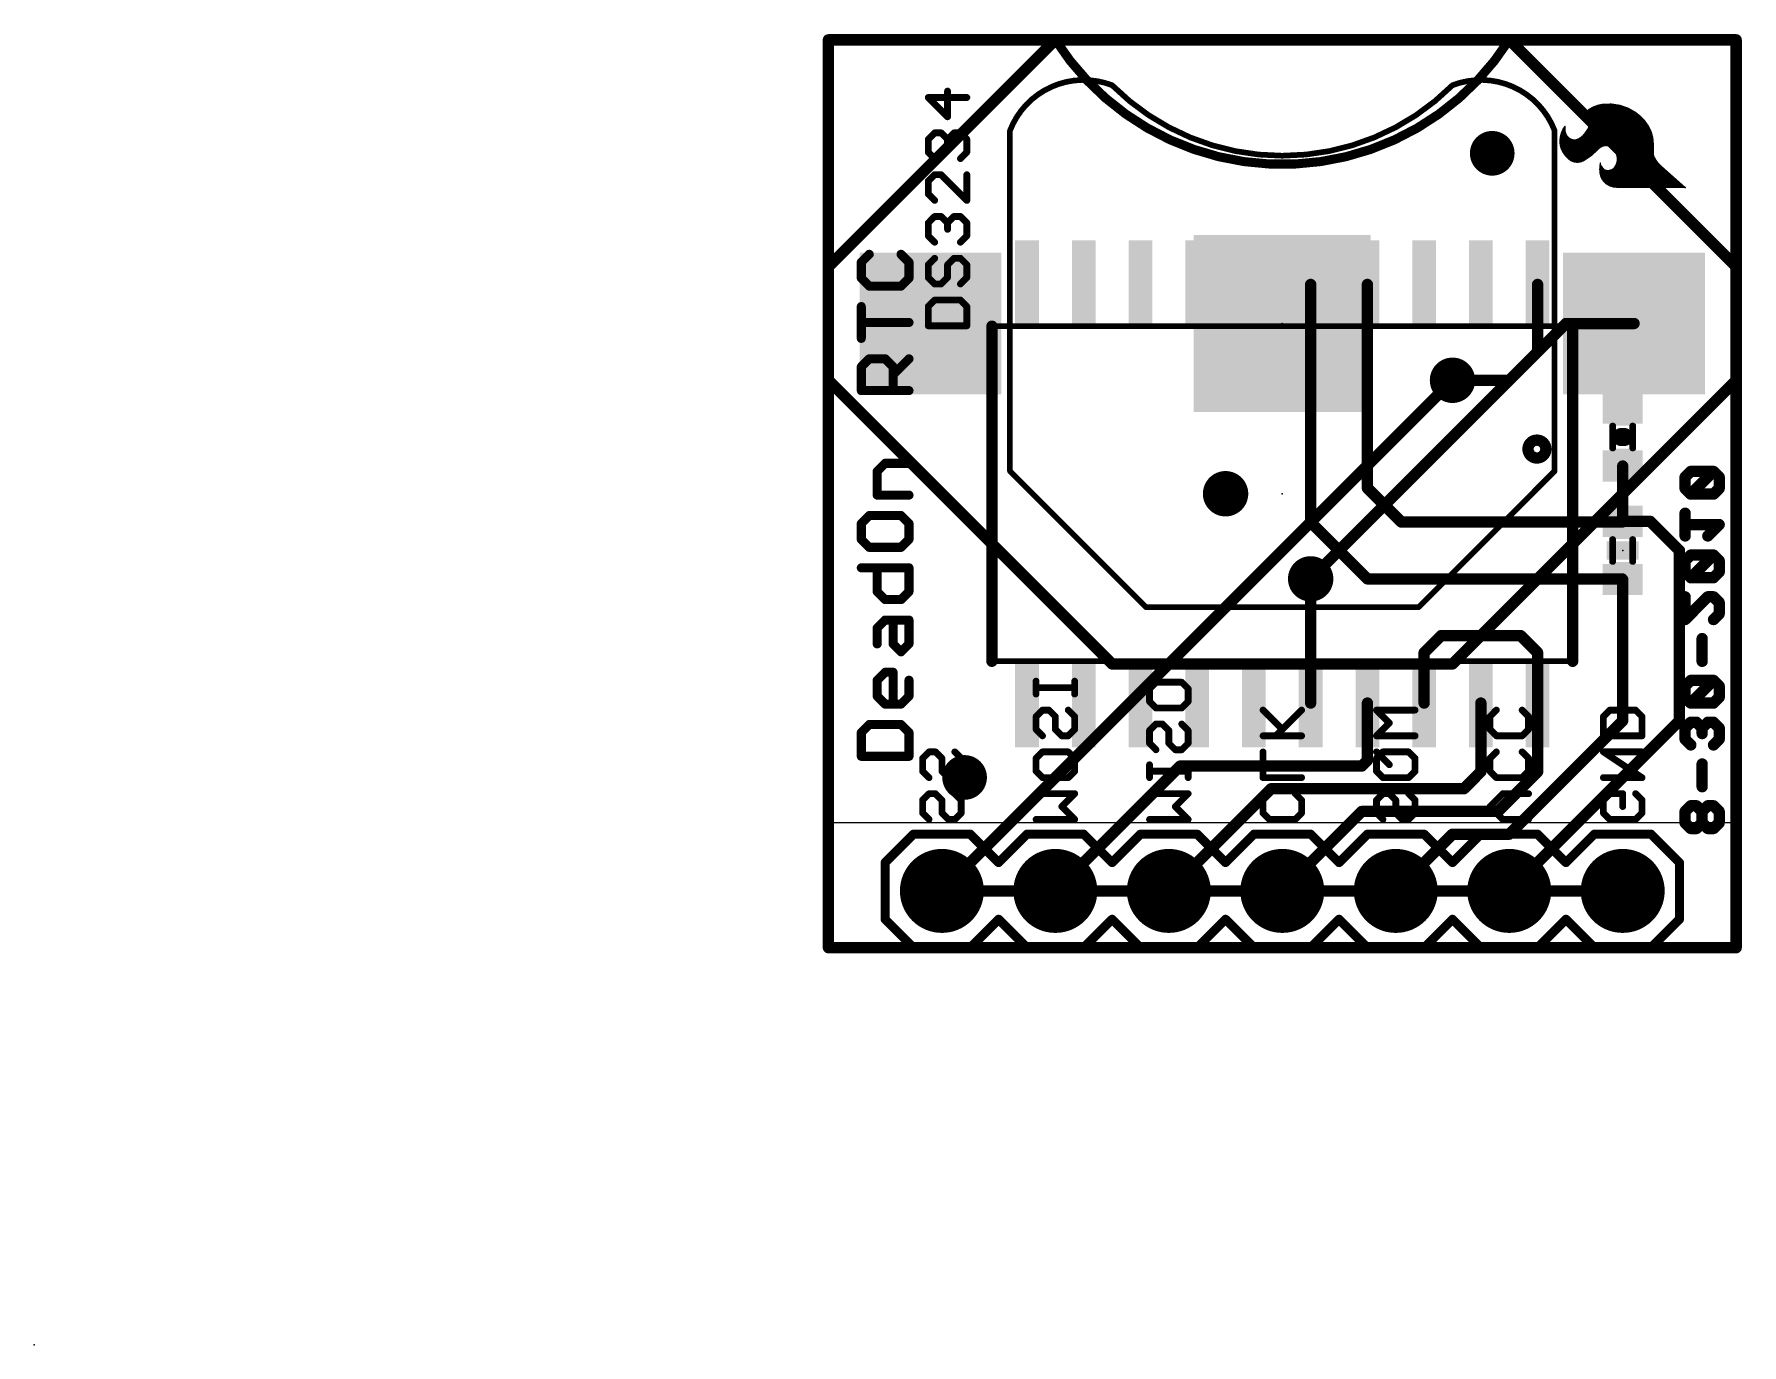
# Model space of a CAD drawing. Extents: x -17.8 to 20.4, y -8.9 to 20.4.
import ezdxf

# ---------------------------------------------------------------- set-up
doc = ezdxf.new("R2010")
doc.units = 0
for name, color, linetype in [('1', 12, 'CONTINUOUS'), ('16', 132, 'CONTINUOUS'), ('17', 110, 'CONTINUOUS'), ('18', 110, 'CONTINUOUS'), ('20', 53, 'CONTINUOUS'), ('21', 41, 'CONTINUOUS'), ('22', 40, 'CONTINUOUS'), ('23', 53, 'CONTINUOUS'), ('24', 53, 'CONTINUOUS'), ('49', 253, 'CONTINUOUS'), ('51', 53, 'CONTINUOUS')]:
    doc.layers.add(name, color=color, linetype=linetype)

# ---------------------------------------------------------------- blocks, each defined once
blk = doc.blocks.new('RECT')
blk.add_solid([(-0.5, -0.5), (0.5, -0.5), (-0.5, 0.5), (0.5, 0.5)])
blk = doc.blocks.new('ROUNDP')
at = {"const_width": 0.5}
blk.add_lwpolyline([(0, -0.25, 1), (0, 0.25, 1), (0, -0.25)], format="xyb", dxfattribs=at)
blk = doc.blocks.new('PIE')
at = {"const_width": 0.5}
blk.add_lwpolyline([(0, -0.25, 1), (0, 0.25, 1), (0, -0.25)], format="xyb", dxfattribs=at)
blk = doc.blocks.new('ROUNDV')
at = {"const_width": 0.5}
blk.add_lwpolyline([(0, -0.25, 1), (0, 0.25, 1), (0, -0.25)], format="xyb", dxfattribs=at)

msp = doc.modelspace()

# ---------------------------------------------------------------- linework, layer by layer
at = {"layer": '1', "const_width": 0.254}
for points in [[(0, 20.32), (20.32, 20.32)], [(0, 0), (0, 20.32)], [(20.32, 20.32), (20.32, 0)], [(10.795, 9.525), (10.795, 14.845)], [(12.065, 10.287), (12.065, 14.845)], [(15.875, 13.335), (15.875, 14.845)], [(15.24, 12.7), (15.875, 13.335)], [(13.97, 12.7), (15.24, 12.7)], [(17.78, 9.54), (17.78, 10.78)], [(12.827, 9.525), (12.065, 10.287)], [(12.065, 8.255), (10.795, 9.525)], [(17.765, 9.525), (12.827, 9.525)], [(17.78, 9.54), (17.765, 9.525)], [(18.4, 9.54), (17.78, 9.54)], [(19.05, 8.89), (18.4, 9.54)], [(19.05, 5.08), (19.05, 8.89)], [(10.795, 5.475), (10.795, 8.255)], [(17.765, 8.255), (12.065, 8.255)], [(17.78, 8.24), (17.765, 8.255)], [(17.78, 5.08), (17.78, 8.24)], [(13.716, 6.985), (13.335, 6.604)], [(15.494, 6.985), (13.716, 6.985)], [(15.875, 6.604), (15.494, 6.985)], [(13.335, 6.604), (13.335, 5.475)], [(15.875, 5.475), (15.875, 6.604)], [(12.065, 4.191), (12.065, 5.475)], [(14.605, 3.937), (14.605, 5.475)], [(15.875, 3.937), (15.875, 5.475)], [(15.24, 2.54), (17.78, 5.08)], [(15.24, 1.27), (19.05, 5.08)], [(11.938, 4.064), (12.065, 4.191)], [(5.08, 1.27), (7.874, 4.064)], [(7.874, 4.064), (11.938, 4.064)], [(14.224, 3.556), (14.605, 3.937)], [(14.986, 3.048), (15.875, 3.937)], [(7.62, 1.27), (9.906, 3.556)], [(9.906, 3.556), (14.224, 3.556)], [(10.16, 1.27), (11.938, 3.048)], [(11.938, 3.048), (14.986, 3.048)], [(12.7, 1.27), (13.97, 2.54)], [(13.97, 2.54), (15.24, 2.54)], [(20.32, 0), (0, 0)]]:
    msp.add_lwpolyline(points, dxfattribs=at)
at = {"layer": '1', "const_width": 0.127}
for points in [[(0, 20.3835, 1), (0, 20.2565)], [(0.0635, 20.32, 1), (-0.0635, 20.32)], [(20.3835, 20.32, 1), (20.2565, 20.32)], [(20.32, 20.2565, 1), (20.32, 20.3835)], [(10.8585, 14.845, 1), (10.7315, 14.845)], [(12.1285, 14.845, 1), (12.0015, 14.845)], [(15.9385, 14.845, 1), (15.8115, 14.845)], [(15.8115, 13.335, 1), (15.9385, 13.335)], [(15.9199, 13.2901, 1), (15.8301, 13.3799)], [(13.97, 12.7635, 1), (13.97, 12.6365)], [(15.1951, 12.7449, 1), (15.2849, 12.6551)], [(15.24, 12.6365, 1), (15.24, 12.7635)], [(17.8435, 10.78, 1), (17.7165, 10.78)], [(12.1099, 10.3319, 1), (12.0201, 10.2421)], [(12.0015, 10.287, 1), (12.1285, 10.287)], [(10.8399, 9.5699, 1), (10.7501, 9.4801)], [(10.7315, 9.525, 1), (10.8585, 9.525)], [(12.827, 9.5885, 1), (12.827, 9.4615)], [(12.7821, 9.4801, 1), (12.8719, 9.5699)], [(17.7201, 9.5699, 1), (17.8099, 9.4801)], [(17.78, 9.6035, 1), (17.78, 9.4765)], [(17.7165, 9.54, 1), (17.8435, 9.54)], [(17.8249, 9.4951, 1), (17.7351, 9.5849)], [(17.765, 9.4615, 1), (17.765, 9.5885)], [(18.4449, 9.5849, 1), (18.3551, 9.4951)], [(18.4, 9.4765, 1), (18.4, 9.6035)], [(19.1135, 8.89, 1), (18.9865, 8.89)], [(19.0051, 8.8451, 1), (19.0949, 8.9349)], [(10.8585, 8.255, 1), (10.7315, 8.255)], [(12.065, 8.3185, 1), (12.065, 8.1915)], [(12.0201, 8.2101, 1), (12.1099, 8.2999)], [(17.8099, 8.2999, 1), (17.7201, 8.2101)], [(17.8435, 8.24, 1), (17.7165, 8.24)], [(17.7351, 8.1951, 1), (17.8249, 8.2849)], [(17.765, 8.1915, 1), (17.765, 8.3185)], [(13.716, 7.0485, 1), (13.716, 6.9215)], [(13.7609, 6.9401, 1), (13.6711, 7.0299)], [(15.5389, 7.0299, 1), (15.4491, 6.9401)], [(15.494, 6.9215, 1), (15.494, 7.0485)], [(13.3985, 6.604, 1), (13.2715, 6.604)], [(13.2901, 6.6489, 1), (13.3799, 6.5591)], [(15.9385, 6.604, 1), (15.8115, 6.604)], [(15.8301, 6.5591, 1), (15.9199, 6.6489)], [(10.7315, 5.475, 1), (10.8585, 5.475)], [(12.1285, 5.475, 1), (12.0015, 5.475)], [(13.2715, 5.475, 1), (13.3985, 5.475)], [(14.6685, 5.475, 1), (14.5415, 5.475)], [(15.9385, 5.475, 1), (15.8115, 5.475)], [(15.8115, 5.475, 1), (15.9385, 5.475)], [(17.7165, 5.08, 1), (17.8435, 5.08)], [(17.8249, 5.0351, 1), (17.7351, 5.1249)], [(18.9865, 5.08, 1), (19.1135, 5.08)], [(19.0949, 5.0351, 1), (19.0051, 5.1249)], [(12.0015, 4.191, 1), (12.1285, 4.191)], [(12.1099, 4.1461, 1), (12.0201, 4.2359)], [(7.874, 4.1275, 1), (7.874, 4.0005)], [(7.9189, 4.0191, 1), (7.8291, 4.1089)], [(11.8931, 4.1089, 1), (11.9829, 4.0191)], [(11.938, 4.0005, 1), (11.938, 4.1275)], [(14.5415, 3.937, 1), (14.6685, 3.937)], [(14.6499, 3.8921, 1), (14.5601, 3.9819)], [(15.8115, 3.937, 1), (15.9385, 3.937)], [(15.9199, 3.8921, 1), (15.8301, 3.9819)], [(9.906, 3.6195, 1), (9.906, 3.4925)], [(9.9509, 3.5111, 1), (9.8611, 3.6009)], [(14.1791, 3.6009, 1), (14.2689, 3.5111)], [(14.224, 3.4925, 1), (14.224, 3.6195)], [(11.938, 3.1115, 1), (11.938, 2.9845)], [(11.9829, 3.0031, 1), (11.8931, 3.0929)], [(14.9411, 3.0929, 1), (15.0309, 3.0031)], [(14.986, 2.9845, 1), (14.986, 3.1115)], [(13.97, 2.6035, 1), (13.97, 2.4765)], [(14.0149, 2.4951, 1), (13.9251, 2.5849)], [(15.1951, 2.5849, 1), (15.2849, 2.4951)], [(15.24, 2.4765, 1), (15.24, 2.6035)], [(5.0351, 1.3149, 1), (5.1249, 1.2251)], [(7.5751, 1.3149, 1), (7.6649, 1.2251)], [(10.1151, 1.3149, 1), (10.2049, 1.2251)], [(12.6551, 1.3149, 1), (12.7449, 1.2251)], [(15.1951, 1.3149, 1), (15.2849, 1.2251)], [(0, 0.0635, 1), (0, -0.0635)], [(-0.0635, 0, 1), (0.0635, 0)], [(20.2565, 0, 1), (20.3835, 0)], [(20.32, -0.0635, 1), (20.32, 0.0635)]]:
    msp.add_lwpolyline(points, format="xyb", dxfattribs=at)
at = {"layer": '16', "const_width": 0.254}
for points in [[(0, 20.32), (0, 0)], [(20.32, 20.32), (0, 20.32)], [(20.32, 0), (20.32, 20.32)], [(10.795, 8.255), (16.51, 13.97)], [(18.034, 13.97), (16.51, 13.97)], [(2.54, 1.27), (13.97, 12.7)], [(19.3041, 10.6596), (19.177, 10.5325)], [(19.8125, 10.6596), (19.3041, 10.6596)], [(19.3041, 10.1512), (19.8125, 10.6596)], [(19.9397, 10.5325), (19.8125, 10.6596)], [(19.177, 10.5325), (19.177, 10.2783)], [(19.177, 10.2783), (19.3041, 10.1512)], [(19.8125, 10.1512), (19.9397, 10.2783)], [(19.9397, 10.2783), (19.9397, 10.5325)], [(19.3041, 10.1512), (19.8125, 10.1512)], [(19.177, 9.2156), (19.177, 9.7241)], [(19.9397, 9.4698), (19.177, 9.4698)], [(19.6854, 9.2156), (19.9397, 9.4698)], [(19.3041, 8.7885), (19.177, 8.6614)], [(19.8125, 8.7885), (19.3041, 8.7885)], [(19.3041, 8.2801), (19.8125, 8.7885)], [(19.9397, 8.6614), (19.8125, 8.7885)], [(19.177, 8.6614), (19.177, 8.4072)], [(19.177, 8.4072), (19.3041, 8.2801)], [(19.8125, 8.2801), (19.9397, 8.4072)], [(19.9397, 8.4072), (19.9397, 8.6614)], [(19.3041, 8.2801), (19.8125, 8.2801)], [(19.177, 7.853), (19.177, 7.3446)], [(19.177, 7.3446), (19.6854, 7.853)], [(19.6854, 7.853), (19.8125, 7.853)], [(19.8125, 7.853), (19.9397, 7.7259)], [(19.9397, 7.7259), (19.9397, 7.4717)], [(19.9397, 7.4717), (19.8125, 7.3446)], [(19.5583, 6.4091), (19.5583, 6.9175)], [(19.3041, 5.982), (19.177, 5.8549)], [(19.177, 5.8549), (19.177, 5.6007)], [(19.8125, 5.982), (19.3041, 5.982)], [(19.3041, 5.4736), (19.8125, 5.982)], [(19.9397, 5.8549), (19.8125, 5.982)], [(19.9397, 5.6007), (19.9397, 5.8549)], [(19.177, 5.6007), (19.3041, 5.4736)], [(19.3041, 5.4736), (19.8125, 5.4736)], [(19.8125, 5.4736), (19.9397, 5.6007)], [(19.3041, 5.0465), (19.177, 4.9194)], [(19.177, 4.9194), (19.177, 4.6651)], [(19.4312, 5.0465), (19.3041, 5.0465)], [(19.5583, 4.9194), (19.4312, 5.0465)], [(19.6854, 5.0465), (19.5583, 4.9194)], [(19.5583, 4.9194), (19.5583, 4.7923)], [(19.8125, 5.0465), (19.6854, 5.0465)], [(19.9397, 4.9194), (19.8125, 5.0465)], [(19.9397, 4.6651), (19.9397, 4.9194)], [(19.177, 4.6651), (19.3041, 4.538)], [(19.8125, 4.538), (19.9397, 4.6651)], [(19.5583, 3.6025), (19.5583, 4.111)], [(19.3041, 3.1754), (19.177, 3.0483)], [(19.177, 3.0483), (19.177, 2.7941)], [(19.4312, 3.1754), (19.3041, 3.1754)], [(19.5583, 3.0483), (19.4312, 3.1754)], [(19.6854, 3.1754), (19.5583, 3.0483)], [(19.5583, 2.7941), (19.5583, 3.0483)], [(19.8125, 3.1754), (19.6854, 3.1754)], [(19.9397, 3.0483), (19.8125, 3.1754)], [(19.9397, 2.7941), (19.9397, 3.0483)], [(19.177, 2.7941), (19.3041, 2.667)], [(19.3041, 2.667), (19.4312, 2.667)], [(19.4312, 2.667), (19.5583, 2.7941)], [(19.5583, 2.7941), (19.6854, 2.667)], [(19.6854, 2.667), (19.8125, 2.667)], [(19.8125, 2.667), (19.9397, 2.7941)], [(0, 0), (20.32, 0)]]:
    msp.add_lwpolyline(points, dxfattribs=at)
at = {"layer": '16', "const_width": 0.127}
for points in [[(0.0635, 20.32, 1), (-0.0635, 20.32)], [(0, 20.3835, 1), (0, 20.2565)], [(20.3835, 20.32, 1), (20.2565, 20.32)], [(20.32, 20.2565, 1), (20.32, 20.3835)], [(16.51, 14.0335, 1), (16.51, 13.9065)], [(16.5549, 13.9251, 1), (16.4651, 14.0149)], [(18.034, 13.9065, 1), (18.034, 14.0335)], [(14.0149, 12.6551, 1), (13.9251, 12.7449)], [(19.3041, 10.7231, 1), (19.3041, 10.5961)], [(19.349, 10.6147, 1), (19.2592, 10.7045)], [(19.8574, 10.7045, 1), (19.7676, 10.6147)], [(19.8574, 10.6147, 1), (19.7676, 10.7045)], [(19.8125, 10.5961, 1), (19.8125, 10.7231)], [(19.2405, 10.5325, 1), (19.1135, 10.5325)], [(19.1321, 10.5774, 1), (19.2219, 10.4876)], [(19.2219, 10.3232, 1), (19.1321, 10.2334)], [(19.1135, 10.2783, 1), (19.2405, 10.2783)], [(20.0032, 10.5325, 1), (19.8761, 10.5325)], [(19.8761, 10.2783, 1), (20.0032, 10.2783)], [(19.8947, 10.4876, 1), (19.9846, 10.5774)], [(19.9846, 10.2334, 1), (19.8947, 10.3232)], [(19.3041, 10.2147, 1), (19.3041, 10.0877)], [(19.2592, 10.1961, 1), (19.349, 10.1062)], [(19.2592, 10.1062, 1), (19.349, 10.1961)], [(19.7676, 10.1961, 1), (19.8574, 10.1062)], [(19.8125, 10.0877, 1), (19.8125, 10.2147)], [(19.2405, 9.7241, 1), (19.1135, 9.7241)], [(19.177, 9.5333, 1), (19.177, 9.4063)], [(19.9846, 9.4249, 1), (19.8947, 9.5147)], [(19.9397, 9.4063, 1), (19.9397, 9.5333)], [(19.1135, 9.2156, 1), (19.2405, 9.2156)], [(19.6405, 9.2605, 1), (19.7303, 9.1707)], [(19.3041, 8.852, 1), (19.3041, 8.725)], [(19.349, 8.7436, 1), (19.2592, 8.8334)], [(19.8574, 8.8334, 1), (19.7676, 8.7436)], [(19.8574, 8.7436, 1), (19.7676, 8.8334)], [(19.8125, 8.725, 1), (19.8125, 8.852)], [(19.2405, 8.6614, 1), (19.1135, 8.6614)], [(19.1321, 8.7063, 1), (19.2219, 8.6165)], [(19.2219, 8.4521, 1), (19.1321, 8.3623)], [(19.1135, 8.4072, 1), (19.2405, 8.4072)], [(20.0032, 8.6614, 1), (19.8761, 8.6614)], [(19.8761, 8.4072, 1), (20.0032, 8.4072)], [(19.8947, 8.6165, 1), (19.9846, 8.7063)], [(19.9846, 8.3623, 1), (19.8947, 8.4521)], [(10.7501, 8.2999, 1), (10.8399, 8.2101)], [(19.3041, 8.3436, 1), (19.3041, 8.2166)], [(19.2592, 8.325, 1), (19.349, 8.2352)], [(19.2592, 8.2352, 1), (19.349, 8.325)], [(19.7676, 8.325, 1), (19.8574, 8.2352)], [(19.8125, 8.2166, 1), (19.8125, 8.3436)], [(19.2405, 7.853, 1), (19.1135, 7.853)], [(19.6854, 7.9165, 1), (19.6854, 7.7895)], [(19.7303, 7.8081, 1), (19.6405, 7.8979)], [(19.8574, 7.8979, 1), (19.7676, 7.8081)], [(19.8125, 7.7895, 1), (19.8125, 7.9165)], [(20.0032, 7.7259, 1), (19.8761, 7.7259)], [(19.8947, 7.681, 1), (19.9846, 7.7708)], [(19.1321, 7.3895, 1), (19.2219, 7.2997)], [(19.1135, 7.3446, 1), (19.2405, 7.3446)], [(19.7676, 7.3895, 1), (19.8574, 7.2997)], [(19.8761, 7.4717, 1), (20.0032, 7.4717)], [(19.9846, 7.4268, 1), (19.8947, 7.5166)], [(19.6218, 6.9175, 1), (19.4948, 6.9175)], [(19.4948, 6.4091, 1), (19.6218, 6.4091)], [(19.2405, 5.8549, 1), (19.1135, 5.8549)], [(19.1321, 5.8998, 1), (19.2219, 5.81)], [(19.3041, 6.0455, 1), (19.3041, 5.9185)], [(19.349, 5.9371, 1), (19.2592, 6.0269)], [(19.8574, 6.0269, 1), (19.7676, 5.9371)], [(19.8574, 5.9371, 1), (19.7676, 6.0269)], [(19.8125, 5.9185, 1), (19.8125, 6.0455)], [(20.0032, 5.8549, 1), (19.8761, 5.8549)], [(19.8947, 5.81, 1), (19.9846, 5.8998)], [(19.2219, 5.6456, 1), (19.1321, 5.5558)], [(19.1135, 5.6007, 1), (19.2405, 5.6007)], [(19.3041, 5.5371, 1), (19.3041, 5.4101)], [(19.2592, 5.5185, 1), (19.349, 5.4287)], [(19.2592, 5.4287, 1), (19.349, 5.5185)], [(19.7676, 5.5185, 1), (19.8574, 5.4287)], [(19.8125, 5.4101, 1), (19.8125, 5.5371)], [(19.8761, 5.6007, 1), (20.0032, 5.6007)], [(19.9846, 5.5558, 1), (19.8947, 5.6456)], [(19.2405, 4.9194, 1), (19.1135, 4.9194)], [(19.1321, 4.9643, 1), (19.2219, 4.8745)], [(19.3041, 5.11, 1), (19.3041, 4.983)], [(19.349, 5.0016, 1), (19.2592, 5.0914)], [(19.4761, 5.0914, 1), (19.3863, 5.0016)], [(19.4312, 4.983, 1), (19.4312, 5.11)], [(19.6218, 4.9194, 1), (19.4948, 4.9194)], [(19.5134, 4.9643, 1), (19.6032, 4.8745)], [(19.5134, 4.8745, 1), (19.6032, 4.9643)], [(19.6854, 5.11, 1), (19.6854, 4.983)], [(19.7303, 5.0016, 1), (19.6405, 5.0914)], [(19.8574, 5.0914, 1), (19.7676, 5.0016)], [(19.8125, 4.983, 1), (19.8125, 5.11)], [(20.0032, 4.9194, 1), (19.8761, 4.9194)], [(19.8947, 4.8745, 1), (19.9846, 4.9643)], [(19.2219, 4.71, 1), (19.1321, 4.6202)], [(19.1135, 4.6651, 1), (19.2405, 4.6651)], [(19.2592, 4.4931, 1), (19.349, 4.5829)], [(19.4948, 4.7923, 1), (19.6218, 4.7923)], [(19.7676, 4.5829, 1), (19.8574, 4.4931)], [(19.8761, 4.6651, 1), (20.0032, 4.6651)], [(19.9846, 4.6202, 1), (19.8947, 4.71)], [(19.6218, 4.111, 1), (19.4948, 4.111)], [(19.4948, 3.6025, 1), (19.6218, 3.6025)], [(19.2405, 3.0483, 1), (19.1135, 3.0483)], [(19.1321, 3.0932, 1), (19.2219, 3.0034)], [(19.3041, 3.2389, 1), (19.3041, 3.1119)], [(19.349, 3.1305, 1), (19.2592, 3.2203)], [(19.4761, 3.2203, 1), (19.3863, 3.1305)], [(19.4312, 3.1119, 1), (19.4312, 3.2389)], [(19.6218, 3.0483, 1), (19.4948, 3.0483)], [(19.5134, 3.0932, 1), (19.6032, 3.0034)], [(19.5134, 3.0034, 1), (19.6032, 3.0932)], [(19.6854, 3.2389, 1), (19.6854, 3.1119)], [(19.7303, 3.1305, 1), (19.6405, 3.2203)], [(19.8574, 3.2203, 1), (19.7676, 3.1305)], [(19.8125, 3.1119, 1), (19.8125, 3.2389)], [(20.0032, 3.0483, 1), (19.8761, 3.0483)], [(19.8947, 3.0034, 1), (19.9846, 3.0932)], [(19.2219, 2.839, 1), (19.1321, 2.7492)], [(19.1135, 2.7941, 1), (19.2405, 2.7941)], [(19.3041, 2.7305, 1), (19.3041, 2.6035)], [(19.2592, 2.6221, 1), (19.349, 2.7119)], [(19.3863, 2.7119, 1), (19.4761, 2.6221)], [(19.4312, 2.6035, 1), (19.4312, 2.7305)], [(19.6032, 2.839, 1), (19.5134, 2.7492)], [(19.4948, 2.7941, 1), (19.6218, 2.7941)], [(19.6032, 2.7492, 1), (19.5134, 2.839)], [(19.6854, 2.7305, 1), (19.6854, 2.6035)], [(19.6405, 2.6221, 1), (19.7303, 2.7119)], [(19.7676, 2.7119, 1), (19.8574, 2.6221)], [(19.8125, 2.6035, 1), (19.8125, 2.7305)], [(19.8761, 2.7941, 1), (20.0032, 2.7941)], [(19.9846, 2.7492, 1), (19.8947, 2.839)], [(2.4951, 1.3149, 1), (2.5849, 1.2251)], [(0, 0.0635, 1), (0, -0.0635)], [(-0.0635, 0, 1), (0.0635, 0)], [(20.2565, 0, 1), (20.3835, 0)], [(20.32, -0.0635, 1), (20.32, 0.0635)]]:
    msp.add_lwpolyline(points, format="xyb", dxfattribs=at)
at = {"layer": '20', "const_width": 0.2032}
for points in [[(0, 20.32), (0, 0)], [(5.08, 20.32), (0, 20.32)], [(20.32, 20.32), (15.24, 20.32)], [(20.32, 0), (20.32, 20.32)], [(0, 0), (20.32, 0)]]:
    msp.add_lwpolyline(points, dxfattribs=at)
at = {"layer": '20'}
for points, const_width in [([(0.0508, 20.32, 1), (-0.0508, 20.32)], 0.1016), ([(0, 20.3708, 1), (0, 20.2692)], 0.1016), ([(5.08, 20.32, 0.5486), (15.24, 20.32)], 0.2032), ([(5.1228, 20.3473, 1), (5.0372, 20.2927)], 0.1016), ([(5.08, 20.2692, 1), (5.08, 20.3708)], 0.1016), ([(15.24, 20.3708, 1), (15.24, 20.2692)], 0.1016), ([(15.2828, 20.2927, 1), (15.1972, 20.3473)], 0.1016), ([(20.3708, 20.32, 1), (20.2692, 20.32)], 0.1016), ([(20.32, 20.2692, 1), (20.32, 20.3708)], 0.1016), ([(0, 0.0508, 1), (0, -0.0508)], 0.1016), ([(-0.0508, 0, 1), (0.0508, 0)], 0.1016), ([(20.2692, 0, 1), (20.3708, 0)], 0.1016), ([(20.32, -0.0508, 1), (20.32, 0.0508)], 0.1016)]:
    msp.add_lwpolyline(points, format="xyb", dxfattribs=dict(at, const_width=const_width))
at = {"layer": '21'}
for points, const_width in [([(2.6666, 18.5968), (2.6666, 19.173)], 0.1524), ([(3.0988, 19.029), (2.2345, 19.029)], 0.1524), ([(2.2345, 19.029), (2.6666, 18.5968)], 0.1524), ([(17.0358, 18.7707), (16.9221, 18.6801)], 0.0254), ([(16.9719, 18.7198), (18.0265, 18.7198)], 0.0254), ([(17.0038, 18.7452), (17.9814, 18.7452)], 0.0254), ([(17.0357, 18.7706), (17.9363, 18.7706)], 0.0254), ([(17.1292, 18.8208), (17.0358, 18.7707)], 0.0254), ([(17.0829, 18.796), (17.8864, 18.796)], 0.0254), ([(17.229, 18.8566), (17.1292, 18.8208)], 0.0254), ([(17.1308, 18.8214), (17.8126, 18.8214)], 0.0254), ([(17.2016, 18.8468), (17.7388, 18.8468)], 0.0254), ([(17.333, 18.8773), (17.229, 18.8566)], 0.0254), ([(17.3073, 18.8722), (17.5994, 18.8722)], 0.0254), ([(17.5258, 18.8833), (17.333, 18.8773)], 0.0254), ([(17.7165, 18.8545), (17.5258, 18.8833)], 0.0254), ([(17.8989, 18.7917), (17.7165, 18.8545)], 0.0254), ([(18.067, 18.697), (17.8989, 18.7917)], 0.0254), ([(16.4508, 18.3385), (16.4287, 18.2881)], 0.0254), ([(16.4846, 18.382), (16.4508, 18.3385)], 0.0254), ([(16.451, 18.3388), (16.4871, 18.3388)], 0.0254), ([(16.4708, 18.3642), (16.4871, 18.3642)], 0.0254), ([(16.4871, 18.3845), (16.4846, 18.382)], 0.0254), ([(16.4871, 18.3236), (16.4871, 18.3846)], 0.0254), ([(16.4871, 18.3846), (16.4871, 18.3845)], 0.0254), ([(16.9221, 18.6801), (16.83, 18.5675)], 0.0254), ([(16.83, 18.5675), (16.9189, 18.5675)], 0.0254), ([(16.8507, 18.5928), (18.1926, 18.5928)], 0.0254), ([(16.8715, 18.6182), (18.1656, 18.6182)], 0.0254), ([(16.8923, 18.6436), (18.1338, 18.6436)], 0.0254), ([(16.913, 18.669), (18.102, 18.669)], 0.0254), ([(16.9189, 18.5675), (16.9334, 18.5655)], 0.0254), ([(16.9196, 18.5674), (18.2165, 18.5674)], 0.0254), ([(16.9334, 18.5655), (16.9469, 18.5598)], 0.0254), ([(16.9401, 18.6944), (18.0703, 18.6944)], 0.0254), ([(16.9469, 18.5598), (16.9836, 18.5302)], 0.0254), ([(16.9689, 18.542), (18.2404, 18.542)], 0.0254), ([(16.9836, 18.5302), (17.0104, 18.4913)], 0.0254), ([(17.0137, 18.3571), (16.9875, 18.3058)], 0.0254), ([(16.993, 18.5166), (18.2644, 18.5166)], 0.0254), ([(17.0044, 18.3388), (18.3814, 18.3388)], 0.0254), ([(17.0104, 18.4913), (17.018, 18.4709)], 0.0254), ([(17.0104, 18.4912), (18.2849, 18.4912)], 0.0254), ([(17.0241, 18.4137), (17.0137, 18.3571)], 0.0254), ([(17.015, 18.3642), (18.369, 18.3642)], 0.0254), ([(17.018, 18.4709), (17.0241, 18.4137)], 0.0254), ([(17.0185, 18.4658), (18.3029, 18.4658)], 0.0254), ([(17.0197, 18.3896), (18.3567, 18.3896)], 0.0254), ([(17.0213, 18.4404), (18.3208, 18.4404)], 0.0254), ([(17.024, 18.415), (18.3387, 18.415)], 0.0254), ([(18.1777, 18.6086), (18.067, 18.697)], 0.0254), ([(18.2749, 18.5054), (18.1777, 18.6086)], 0.0254), ([(18.3566, 18.3897), (18.2749, 18.5054)], 0.0254), ([(18.4166, 18.2667), (18.3566, 18.3897)], 0.0254), ([(2.2345, 18.0934), (2.3785, 18.2375)], 0.1524), ([(2.2345, 17.8053), (2.2345, 18.0934)], 0.1524), ([(2.3785, 18.2375), (2.5226, 18.2375)], 0.1524), ([(2.5226, 18.2375), (2.6666, 18.0934)], 0.1524), ([(2.6666, 18.0934), (2.8107, 18.2375)], 0.1524), ([(2.6666, 18.0934), (2.6666, 17.9494)], 0.1524), ([(2.8107, 18.2375), (2.9547, 18.2375)], 0.1524), ([(2.9547, 18.2375), (3.0988, 18.0934)], 0.1524), ([(3.0988, 18.0934), (3.0988, 17.8053)], 0.1524), ([(16.3814, 18.1419), (16.3728, 18.0518)], 0.0254), ([(16.3728, 18.0518), (16.3794, 17.9649)], 0.0254), ([(16.3735, 18.0594), (18.4603, 18.0594)], 0.0254), ([(16.3742, 18.034), (18.4626, 18.034)], 0.0254), ([(16.3759, 18.0848), (16.661, 18.0848)], 0.0254), ([(16.3761, 18.0086), (18.4649, 18.0086)], 0.0254), ([(16.378, 17.9832), (18.4658, 17.9832)], 0.0254), ([(16.3783, 18.1102), (16.6003, 18.1102)], 0.0254), ([(16.3794, 17.9649), (16.4026, 17.8809)], 0.0254), ([(16.3808, 18.1356), (16.5654, 18.1356)], 0.0254), ([(16.4033, 18.2296), (16.3814, 18.1419)], 0.0254), ([(16.3814, 17.9578), (18.4658, 17.9578)], 0.0254), ([(16.3861, 18.161), (16.5417, 18.161)], 0.0254), ([(16.3925, 18.1864), (16.5251, 18.1864)], 0.0254), ([(16.3988, 18.2118), (16.5116, 18.2118)], 0.0254), ([(16.4135, 18.2525), (16.4033, 18.2296)], 0.0254), ([(16.4067, 18.2372), (16.5025, 18.2372)], 0.0254), ([(16.4287, 18.2881), (16.4135, 18.2525)], 0.0254), ([(16.4178, 18.2626), (16.4953, 18.2626)], 0.0254), ([(16.4287, 18.288), (16.4911, 18.288)], 0.0254), ([(16.4398, 18.3134), (16.4882, 18.3134)], 0.0254), ([(16.493, 18.2707), (16.4871, 18.3236)], 0.0254), ([(16.5075, 18.2195), (16.493, 18.2707)], 0.0254), ([(16.5345, 18.1687), (16.5075, 18.2195)], 0.0254), ([(16.5737, 18.1267), (16.5345, 18.1687)], 0.0254), ([(16.6226, 18.0964), (16.5737, 18.1267)], 0.0254), ([(16.6776, 18.0798), (16.6226, 18.0964)], 0.0254), ([(16.711, 18.0784), (16.6776, 18.0798)], 0.0254), ([(16.7437, 18.0849), (16.711, 18.0784)], 0.0254), ([(16.7432, 18.0848), (18.458, 18.0848)], 0.0254), ([(16.7952, 18.1064), (16.7437, 18.0849)], 0.0254), ([(16.8427, 18.1357), (16.7952, 18.1064)], 0.0254), ([(16.8014, 18.1102), (18.4556, 18.1102)], 0.0254), ([(16.8425, 18.1356), (18.4532, 18.1356)], 0.0254), ([(16.8851, 18.172), (16.8427, 18.1357)], 0.0254), ([(16.8722, 18.161), (18.4461, 18.161)], 0.0254), ([(16.9215, 18.2144), (16.8851, 18.172)], 0.0254), ([(16.8974, 18.1864), (18.439, 18.1864)], 0.0254), ([(16.9193, 18.2118), (18.4319, 18.2118)], 0.0254), ([(16.9875, 18.3058), (16.9215, 18.2144)], 0.0254), ([(16.938, 18.2372), (18.4248, 18.2372)], 0.0254), ([(16.9563, 18.2626), (18.4177, 18.2626)], 0.0254), ([(16.9746, 18.288), (18.4062, 18.288)], 0.0254), ([(16.9914, 18.3134), (18.3938, 18.3134)], 0.0254), ([(18.4534, 18.1348), (18.4166, 18.2667)], 0.0254), ([(18.4658, 17.9985), (18.4534, 18.1348)], 0.0254), ([(18.4658, 17.7699), (18.4658, 17.9985)], 0.0254), ([(2.3785, 17.6613), (2.2345, 17.8053)], 0.1524), ([(3.0988, 17.8053), (2.9547, 17.6613)], 0.1524), ([(16.3884, 17.9324), (17.3153, 17.9324)], 0.0254), ([(16.3954, 17.907), (17.2717, 17.907)], 0.0254), ([(16.4024, 17.8816), (17.2419, 17.8816)], 0.0254), ([(16.4026, 17.8809), (16.4414, 17.8029)], 0.0254), ([(16.4149, 17.8562), (17.2147, 17.8562)], 0.0254), ([(16.4275, 17.8308), (17.1877, 17.8308)], 0.0254), ([(16.4402, 17.8054), (17.1608, 17.8054)], 0.0254), ([(16.4414, 17.8029), (16.4974, 17.7252)], 0.0254), ([(16.4579, 17.78), (17.1338, 17.78)], 0.0254), ([(16.4762, 17.7546), (17.1069, 17.7546)], 0.0254), ([(16.4945, 17.7292), (17.0781, 17.7292)], 0.0254), ([(16.4974, 17.7252), (16.5633, 17.6556)], 0.0254), ([(16.5177, 17.7038), (17.0404, 17.7038)], 0.0254), ([(16.5417, 17.6784), (17.0028, 17.6784)], 0.0254), ([(16.5633, 17.6556), (16.6237, 17.6125)], 0.0254), ([(16.5669, 17.653), (16.9651, 17.653)], 0.0254), ([(16.6025, 17.6276), (16.9275, 17.6276)], 0.0254), ([(16.6237, 17.6125), (16.6929, 17.5857)], 0.0254), ([(16.6502, 17.6022), (16.8773, 17.6022)], 0.0254), ([(16.6929, 17.5857), (16.7666, 17.5771)], 0.0254), ([(16.7666, 17.5771), (16.8401, 17.587)], 0.0254), ([(16.8401, 17.587), (16.9088, 17.615)], 0.0254), ([(16.9088, 17.615), (17.0846, 17.7336)], 0.0254), ([(17.0846, 17.7336), (17.239, 17.8791)], 0.0254), ([(17.239, 17.8791), (17.2839, 17.9174)], 0.0254), ([(17.2839, 17.9174), (17.3373, 17.9429)], 0.0254), ([(17.3373, 17.9429), (17.3953, 17.9536)], 0.0254), ([(17.3953, 17.9536), (17.4542, 17.949)], 0.0254), ([(17.4542, 17.949), (17.5099, 17.9294)], 0.0254), ([(17.5014, 17.9324), (18.4658, 17.9324)], 0.0254), ([(17.5099, 17.9294), (17.5586, 17.896)], 0.0254), ([(17.5426, 17.907), (18.4658, 17.907)], 0.0254), ([(17.5586, 17.896), (17.5971, 17.8512)], 0.0254), ([(17.571, 17.8816), (18.4658, 17.8816)], 0.0254), ([(17.5928, 17.8562), (18.4658, 17.8562)], 0.0254), ([(17.5971, 17.8512), (17.6275, 17.7948)], 0.0254), ([(17.6081, 17.8308), (18.4658, 17.8308)], 0.0254), ([(17.6218, 17.8054), (18.4658, 17.8054)], 0.0254), ([(17.6275, 17.7948), (17.648, 17.7341)], 0.0254), ([(17.6325, 17.78), (18.4658, 17.78)], 0.0254), ([(17.6544, 17.5968), (17.6328, 17.526)], 0.0254), ([(17.6411, 17.7546), (18.4685, 17.7546)], 0.0254), ([(17.648, 17.7341), (17.6581, 17.6708)], 0.0254), ([(17.6483, 17.5768), (18.5607, 17.5768)], 0.0254), ([(17.6488, 17.7292), (18.4733, 17.7292)], 0.0254), ([(17.6528, 17.7038), (18.4824, 17.7038)], 0.0254), ([(17.6581, 17.6708), (17.6544, 17.5968)], 0.0254), ([(17.6547, 17.6022), (18.5405, 17.6022)], 0.0254), ([(17.656, 17.6276), (18.5254, 17.6276)], 0.0254), ([(17.6569, 17.6784), (18.4952, 17.6784)], 0.0254), ([(17.6572, 17.653), (18.5103, 17.653)], 0.0254), ([(18.4726, 17.7309), (18.4658, 17.7699)], 0.0254), ([(18.4861, 17.6937), (18.4726, 17.7309)], 0.0254), ([(18.5463, 17.5925), (18.4861, 17.6937)], 0.0254), ([(18.6258, 17.5057), (18.5463, 17.5925)], 0.0254), ([(2.3785, 17.302), (2.2345, 17.1579)], 0.1524), ([(2.2345, 17.1579), (2.2345, 16.8698)], 0.1524), ([(2.5226, 17.302), (2.3785, 17.302)], 0.1524), ([(3.0988, 16.7258), (2.5226, 17.302)], 0.1524), ([(3.0988, 17.302), (3.0988, 16.7258)], 0.1524), ([(17.272, 17.5159), (17.2646, 17.4219)], 0.0254), ([(17.2646, 17.4219), (17.272, 17.3279)], 0.0254), ([(17.2648, 17.4244), (17.3557, 17.4244)], 0.0254), ([(17.2664, 17.399), (17.4157, 17.399)], 0.0254), ([(17.2668, 17.4498), (17.336, 17.4498)], 0.0254), ([(17.2684, 17.3736), (18.7745, 17.3736)], 0.0254), ([(17.2688, 17.4752), (17.3175, 17.4752)], 0.0254), ([(17.2704, 17.3482), (18.803, 17.3482)], 0.0254), ([(17.2708, 17.5006), (17.2991, 17.5006)], 0.0254), ([(17.2796, 17.5642), (17.272, 17.5159)], 0.0254), ([(17.272, 17.3279), (17.2904, 17.258)], 0.0254), ([(17.2733, 17.3228), (18.8316, 17.3228)], 0.0254), ([(17.2736, 17.526), (17.283, 17.526)], 0.0254), ([(17.2776, 17.5514), (17.2784, 17.5514)], 0.0254), ([(17.2779, 17.5465), (17.2796, 17.5642)], 0.0254), ([(17.2814, 17.5291), (17.2779, 17.5465)], 0.0254), ([(17.28, 17.2974), (18.8602, 17.2974)], 0.0254), ([(17.2898, 17.5134), (17.2814, 17.5291)], 0.0254), ([(17.2867, 17.272), (18.8888, 17.272)], 0.0254), ([(17.3507, 17.4295), (17.2898, 17.5134)], 0.0254), ([(17.2904, 17.258), (17.3225, 17.1932)], 0.0254), ([(17.2961, 17.2466), (18.9174, 17.2466)], 0.0254), ([(17.3086, 17.2212), (18.946, 17.2212)], 0.0254), ([(17.3212, 17.1958), (18.9745, 17.1958)], 0.0254), ([(17.3225, 17.1932), (17.3669, 17.1362)], 0.0254), ([(17.3641, 17.4157), (17.3507, 17.4295)], 0.0254), ([(17.3812, 17.4067), (17.3641, 17.4157)], 0.0254), ([(17.4257, 17.3968), (17.3812, 17.4067)], 0.0254), ([(17.4713, 17.3968), (17.4257, 17.3968)], 0.0254), ([(17.5158, 17.4067), (17.4713, 17.3968)], 0.0254), ([(17.4813, 17.399), (18.7459, 17.399)], 0.0254), ([(17.5593, 17.4289), (17.5158, 17.4067)], 0.0254), ([(17.5504, 17.4244), (18.7173, 17.4244)], 0.0254), ([(17.5946, 17.4626), (17.5593, 17.4289)], 0.0254), ([(17.5812, 17.4498), (18.6887, 17.4498)], 0.0254), ([(17.6328, 17.526), (17.5946, 17.4626)], 0.0254), ([(17.6022, 17.4752), (18.6601, 17.4752)], 0.0254), ([(17.6175, 17.5006), (18.6315, 17.5006)], 0.0254), ([(17.6328, 17.526), (18.6072, 17.526)], 0.0254), ([(17.6406, 17.5514), (18.5839, 17.5514)], 0.0254), ([(19.1745, 17.0181), (18.6258, 17.5057)], 0.0254), ([(2.2345, 16.8698), (2.3785, 16.7258)], 0.1524), ([(17.3402, 17.1704), (19.0031, 17.1704)], 0.0254), ([(17.36, 17.145), (19.0317, 17.145)], 0.0254), ([(17.3669, 17.1362), (17.4219, 17.0892)], 0.0254), ([(17.3863, 17.1196), (19.0603, 17.1196)], 0.0254), ([(17.416, 17.0942), (19.0889, 17.0942)], 0.0254), ([(17.4219, 17.0892), (17.4951, 17.0491)], 0.0254), ([(17.4591, 17.0688), (19.1175, 17.0688)], 0.0254), ([(17.4951, 17.0491), (17.575, 17.0251)], 0.0254), ([(17.514, 17.0434), (19.146, 17.0434)], 0.0254), ([(17.575, 17.0251), (17.6581, 17.0181)], 0.0254), ([(17.6581, 17.0181), (19.1745, 17.0181)], 0.0254), ([(2.2345, 16.2224), (2.3785, 16.3665)], 0.1524), ([(2.3785, 16.3665), (2.5226, 16.3665)], 0.1524), ([(2.5226, 16.3665), (2.6666, 16.2224)], 0.1524), ([(2.6666, 16.2224), (2.8107, 16.3665)], 0.1524), ([(2.8107, 16.3665), (2.9547, 16.3665)], 0.1524), ([(2.9547, 16.3665), (3.0988, 16.2224)], 0.1524), ([(2.2345, 15.9343), (2.2345, 16.2224)], 0.1524), ([(2.6666, 16.2224), (2.6666, 16.0784)], 0.1524), ([(3.0988, 16.2224), (3.0988, 15.9343)], 0.1524), ([(2.3785, 15.7902), (2.2345, 15.9343)], 0.1524), ([(3.0988, 15.9343), (2.9547, 15.7902)], 0.1524), ([(0.9136, 15.519), (0.7357, 15.341)], 0.2032), ([(0.7357, 15.341), (0.7357, 14.9851)], 0.2032), ([(1.8034, 15.341), (1.6255, 15.519)], 0.2032), ([(1.8034, 14.9851), (1.8034, 15.341)], 0.2032), ([(2.3785, 15.4309), (2.2345, 15.2869)], 0.1524), ([(2.2345, 15.2869), (2.2345, 14.9988)], 0.1524), ([(2.6666, 15.2869), (2.8107, 15.4309)], 0.1524), ([(2.6666, 14.9988), (2.6666, 15.2869)], 0.1524), ([(2.8107, 15.4309), (2.9547, 15.4309)], 0.1524), ([(2.9547, 15.4309), (3.0988, 15.2869)], 0.1524), ([(3.0988, 15.2869), (3.0988, 14.9988)], 0.1524), ([(0.7357, 14.9851), (0.9136, 14.8072)], 0.2032), ([(0.9136, 14.8072), (1.6255, 14.8072)], 0.2032), ([(1.6255, 14.8072), (1.8034, 14.9851)], 0.2032), ([(2.2345, 14.9988), (2.3785, 14.8547)], 0.1524), ([(2.3785, 14.8547), (2.5226, 14.8547)], 0.1524), ([(2.5226, 14.8547), (2.6666, 14.9988)], 0.1524), ([(3.0988, 14.9988), (2.9547, 14.8547)], 0.1524), ([(2.3785, 14.4954), (2.2345, 14.3514)], 0.1524), ([(2.9547, 14.4954), (2.3785, 14.4954)], 0.1524), ([(3.0988, 14.3514), (2.9547, 14.4954)], 0.1524), ([(0.7357, 13.6378), (0.7357, 14.3496)], 0.2032), ([(2.2345, 14.3514), (2.2345, 13.9192)], 0.1524), ([(3.0988, 13.9192), (3.0988, 14.3514)], 0.1524), ([(1.8034, 13.9937), (0.7357, 13.9937)], 0.2032), ([(2.2345, 13.9192), (3.0988, 13.9192)], 0.1524), ([(3.66, 6.41), (3.66, 13.91)], 0.254), ([(16.66, 6.41), (16.66, 13.91)], 0.254), ([(0.7357, 13.0022), (0.9136, 13.1802)], 0.2032), ([(0.7357, 12.4684), (0.7357, 13.0022)], 0.2032), ([(0.9136, 13.1802), (1.2695, 13.1802)], 0.2032), ([(1.2695, 13.1802), (1.4475, 13.0022)], 0.2032), ([(1.4475, 12.8243), (1.8034, 13.1802)], 0.2032), ([(1.4475, 13.0022), (1.4475, 12.4684)], 0.2032), ([(1.8034, 12.4684), (0.7357, 12.4684)], 0.2032), ([(17.8105, 11.43), (17.7495, 11.43)], 0.4064), ([(1.0916, 10.6634), (1.2695, 10.8414)], 0.2032), ([(1.0916, 10.1296), (1.0916, 10.6634)], 0.2032), ([(1.2695, 10.8414), (1.8034, 10.8414)], 0.2032), ([(1.8034, 10.1296), (1.0916, 10.1296)], 0.2032), ([(0.9136, 9.672), (0.7357, 9.494)], 0.2032), ([(0.7357, 9.494), (0.7357, 9.1381)], 0.2032), ([(1.6255, 9.672), (0.9136, 9.672)], 0.2032), ([(1.8034, 9.494), (1.6255, 9.672)], 0.2032), ([(1.8034, 9.1381), (1.8034, 9.494)], 0.2032), ([(0.7357, 9.1381), (0.9136, 8.9602)], 0.2032), ([(1.6255, 8.9602), (1.8034, 9.1381)], 0.2032), ([(0.9136, 8.9602), (1.6255, 8.9602)], 0.2032), ([(0.7357, 8.5026), (1.8034, 8.5026)], 0.2032), ([(1.0916, 7.9687), (1.0916, 8.5026)], 0.2032), ([(1.8034, 8.5026), (1.8034, 7.9687)], 0.2032), ([(1.2695, 7.7908), (1.0916, 7.9687)], 0.2032), ([(1.8034, 7.9687), (1.6255, 7.7908)], 0.2032), ([(1.6255, 7.7908), (1.2695, 7.7908)], 0.2032), ([(1.0916, 7.1553), (1.2695, 7.3332)], 0.2032), ([(1.2695, 7.3332), (1.8034, 7.3332)], 0.2032), ([(1.4475, 6.7994), (1.4475, 7.3332)], 0.2032), ([(1.8034, 7.3332), (1.8034, 6.7994)], 0.2032), ([(1.0916, 6.7994), (1.0916, 7.1553)], 0.2032), ([(1.6255, 6.6214), (1.4475, 6.7994)], 0.2032), ([(1.8034, 6.7994), (1.6255, 6.6214)], 0.2032), ([(1.0916, 5.9859), (1.2695, 6.1638)], 0.2032), ([(1.2695, 6.1638), (1.4475, 6.1638)], 0.2032), ([(1.4475, 6.1638), (1.4475, 5.452)], 0.2032), ([(1.0916, 5.63), (1.0916, 5.9859)], 0.2032), ([(1.8034, 5.9859), (1.8034, 5.63)], 0.2032), ([(1.2695, 5.452), (1.0916, 5.63)], 0.2032), ([(1.6255, 5.452), (1.2695, 5.452)], 0.2032), ([(1.8034, 5.63), (1.6255, 5.452)], 0.2032), ([(0.9136, 4.9944), (0.7357, 4.8165)], 0.2032), ([(1.6255, 4.9944), (0.9136, 4.9944)], 0.2032), ([(1.8034, 4.8165), (1.6255, 4.9944)], 0.2032), ([(0.7357, 4.8165), (0.7357, 4.2826)], 0.2032), ([(1.8034, 4.2826), (1.8034, 4.8165)], 0.2032), ([(0.7357, 4.2826), (1.8034, 4.2826)], 0.2032), ([(1.905, 2.54), (1.27, 1.905)], 0.2032), ([(1.905, 2.54), (3.175, 2.54)], 0.2032), ([(3.175, 2.54), (3.81, 1.905)], 0.2032), ([(3.81, 1.905), (4.445, 2.54)], 0.2032), ([(4.445, 2.54), (5.715, 2.54)], 0.2032), ([(5.715, 2.54), (6.35, 1.905)], 0.2032), ([(6.35, 1.905), (6.985, 2.54)], 0.2032), ([(6.985, 2.54), (8.255, 2.54)], 0.2032), ([(8.255, 2.54), (8.89, 1.905)], 0.2032), ([(9.525, 2.54), (8.89, 1.905)], 0.2032), ([(9.525, 2.54), (10.795, 2.54)], 0.2032), ([(10.795, 2.54), (11.43, 1.905)], 0.2032), ([(11.43, 1.905), (12.065, 2.54)], 0.2032), ([(12.065, 2.54), (13.335, 2.54)], 0.2032), ([(13.335, 2.54), (13.97, 1.905)], 0.2032), ([(13.97, 1.905), (14.605, 2.54)], 0.2032), ([(14.605, 2.54), (15.875, 2.54)], 0.2032), ([(15.875, 2.54), (16.51, 1.905)], 0.2032), ([(17.145, 2.54), (16.51, 1.905)], 0.2032), ([(17.145, 2.54), (18.415, 2.54)], 0.2032), ([(18.415, 2.54), (19.05, 1.905)], 0.2032), ([(1.27, 1.905), (1.27, 0.635)], 0.2032), ([(19.05, 1.905), (19.05, 0.635)], 0.2032), ([(1.27, 0.635), (1.905, 0)], 0.2032), ([(3.81, 0.635), (3.175, 0)], 0.2032), ([(4.445, 0), (3.81, 0.635)], 0.2032), ([(6.35, 0.635), (5.715, 0)], 0.2032), ([(6.985, 0), (6.35, 0.635)], 0.2032), ([(8.89, 0.635), (8.255, 0)], 0.2032), ([(8.89, 0.635), (9.525, 0)], 0.2032), ([(11.43, 0.635), (10.795, 0)], 0.2032), ([(12.065, 0), (11.43, 0.635)], 0.2032), ([(13.97, 0.635), (13.335, 0)], 0.2032), ([(14.605, 0), (13.97, 0.635)], 0.2032), ([(16.51, 0.635), (15.875, 0)], 0.2032), ([(16.51, 0.635), (17.145, 0)], 0.2032), ([(19.05, 0.635), (18.415, 0)], 0.2032), ([(3.175, 0), (1.905, 0)], 0.2032), ([(5.715, 0), (4.445, 0)], 0.2032), ([(8.255, 0), (6.985, 0)], 0.2032), ([(10.795, 0), (9.525, 0)], 0.2032), ([(13.335, 0), (12.065, 0)], 0.2032), ([(15.875, 0), (14.605, 0)], 0.2032), ([(18.415, 0), (17.145, 0)], 0.2032)]:
    msp.add_lwpolyline(points, dxfattribs=dict(at, const_width=const_width))
for points, const_width in [([(2.7047, 19.173, 1), (2.6285, 19.173)], 0.0762), ([(2.2614, 19.0559, 1), (2.2075, 19.002)], 0.0762), ([(2.2345, 19.0671, 1), (2.2345, 18.9909)], 0.0762), ([(3.0988, 18.9909, 1), (3.0988, 19.0671)], 0.0762), ([(16.9719, 18.7262, 1), (16.9719, 18.7134)], 0.0127), ([(17.0038, 18.7516, 1), (17.0038, 18.7388)], 0.0127), ([(17.0357, 18.777, 1), (17.0357, 18.7643)], 0.0127), ([(17.0328, 18.7763, 1), (17.0388, 18.7651)], 0.0127), ([(17.0398, 18.7657, 1), (17.0318, 18.7757)], 0.0127), ([(17.0829, 18.8024, 1), (17.0829, 18.7896)], 0.0127), ([(17.1271, 18.8268, 1), (17.1314, 18.8149)], 0.0127), ([(17.1308, 18.8278, 1), (17.1308, 18.815)], 0.0127), ([(17.1322, 18.8152, 1), (17.1262, 18.8264)], 0.0127), ([(17.2016, 18.8532, 1), (17.2016, 18.8405)], 0.0127), ([(17.2278, 18.8629, 1), (17.2303, 18.8504)], 0.0127), ([(17.2312, 18.8507, 1), (17.2269, 18.8626)], 0.0127), ([(17.3073, 18.8786, 1), (17.3073, 18.8658)], 0.0127), ([(17.3328, 18.8836, 1), (17.3332, 18.871)], 0.0127), ([(17.3342, 18.8711, 1), (17.3318, 18.8835)], 0.0127), ([(17.5268, 18.8896, 1), (17.5249, 18.8771)], 0.0127), ([(17.526, 18.877, 1), (17.5256, 18.8897)], 0.0127), ([(17.5994, 18.8658, 1), (17.5994, 18.8786)], 0.0127), ([(17.7186, 18.8605, 1), (17.7145, 18.8485)], 0.0127), ([(17.7156, 18.8482, 1), (17.7175, 18.8608)], 0.0127), ([(17.7388, 18.8405, 1), (17.7388, 18.8532)], 0.0127), ([(17.8126, 18.815, 1), (17.8126, 18.8278)], 0.0127), ([(17.8864, 18.7896, 1), (17.8864, 18.8024)], 0.0127), ([(17.902, 18.7972, 1), (17.8958, 18.7861)], 0.0127), ([(17.8969, 18.7857, 1), (17.901, 18.7977)], 0.0127), ([(17.9363, 18.7643, 1), (17.9363, 18.777)], 0.0127), ([(17.9814, 18.7388, 1), (17.9814, 18.7516)], 0.0127), ([(18.0265, 18.7134, 1), (18.0265, 18.7262)], 0.0127), ([(2.6285, 18.5968, 1), (2.7047, 18.5968)], 0.0762), ([(2.6397, 18.5699, 1), (2.6936, 18.6237)], 0.0762), ([(16.451, 18.3452, 1), (16.451, 18.3325)], 0.0127), ([(16.4566, 18.336, 1), (16.445, 18.3411)], 0.0127), ([(16.4708, 18.3706, 1), (16.4708, 18.3578)], 0.0127), ([(16.4801, 18.3865, 1), (16.4891, 18.3775)], 0.0127), ([(16.4896, 18.3781, 1), (16.4796, 18.3859)], 0.0127), ([(16.4935, 18.3846, 1), (16.4808, 18.3846)], 0.0127), ([(16.4935, 18.3846, 1), (16.4808, 18.3846)], 0.0127), ([(16.4808, 18.3845, 1), (16.4935, 18.3845)], 0.0127), ([(16.4916, 18.38, 1), (16.4826, 18.389)], 0.0127), ([(16.4871, 18.3578, 1), (16.4871, 18.3706)], 0.0127), ([(16.4871, 18.3325, 1), (16.4871, 18.3452)], 0.0127), ([(16.83, 18.5739, 1), (16.83, 18.5612)], 0.0127), ([(16.8251, 18.5715, 1), (16.8349, 18.5635)], 0.0127), ([(16.8507, 18.5992, 1), (16.8507, 18.5864)], 0.0127), ([(16.8715, 18.6246, 1), (16.8715, 18.6119)], 0.0127), ([(16.8923, 18.65, 1), (16.8923, 18.6372)], 0.0127), ([(16.913, 18.6754, 1), (16.913, 18.6626)], 0.0127), ([(16.9198, 18.5738, 1), (16.918, 18.5612)], 0.0127), ([(16.9196, 18.5738, 1), (16.9196, 18.561)], 0.0127), ([(16.9181, 18.685, 1), (16.926, 18.6751)], 0.0127), ([(16.927, 18.676, 1), (16.9172, 18.6841)], 0.0127), ([(16.9189, 18.5612, 1), (16.9189, 18.5739)], 0.0127), ([(16.9359, 18.5714, 1), (16.9309, 18.5597)], 0.0127), ([(16.9326, 18.5592, 1), (16.9343, 18.5718)], 0.0127), ([(16.9401, 18.7008, 1), (16.9401, 18.6881)], 0.0127), ([(16.9509, 18.5647, 1), (16.9429, 18.5549)], 0.0127), ([(16.9444, 18.554, 1), (16.9494, 18.5656)], 0.0127), ([(16.9689, 18.5484, 1), (16.9689, 18.5357)], 0.0127), ([(16.9889, 18.5338, 1), (16.9784, 18.5266)], 0.0127), ([(16.9796, 18.5252, 1), (16.9876, 18.5351)], 0.0127), ([(16.993, 18.523, 1), (16.993, 18.5102)], 0.0127), ([(17.0044, 18.3452, 1), (17.0044, 18.3325)], 0.0127), ([(17.0164, 18.4935, 1), (17.0044, 18.4891)], 0.0127), ([(17.0104, 18.4976, 1), (17.0104, 18.4848)], 0.0127), ([(17.0052, 18.4877, 1), (17.0156, 18.4949)], 0.0127), ([(17.0074, 18.3582, 1), (17.0199, 18.3559)], 0.0127), ([(17.0193, 18.3542, 1), (17.008, 18.36)], 0.0127), ([(17.015, 18.3706, 1), (17.015, 18.3578)], 0.0127), ([(17.0243, 18.4716, 1), (17.0117, 18.4702)], 0.0127), ([(17.012, 18.4687, 1), (17.024, 18.4731)], 0.0127), ([(17.0185, 18.4722, 1), (17.0185, 18.4595)], 0.0127), ([(17.0197, 18.396, 1), (17.0197, 18.3833)], 0.0127), ([(17.0213, 18.4468, 1), (17.0213, 18.434)], 0.0127), ([(17.024, 18.4214, 1), (17.024, 18.4086)], 0.0127), ([(17.0178, 18.413, 1), (17.0305, 18.4143)], 0.0127), ([(17.0304, 18.4125, 1), (17.0179, 18.4148)], 0.0127), ([(18.071, 18.702, 1), (18.063, 18.692)], 0.0127), ([(18.0639, 18.6915, 1), (18.0701, 18.7025)], 0.0127), ([(18.0703, 18.6881, 1), (18.0703, 18.7008)], 0.0127), ([(18.102, 18.6626, 1), (18.102, 18.6754)], 0.0127), ([(18.1338, 18.6372, 1), (18.1338, 18.65)], 0.0127), ([(18.1656, 18.6119, 1), (18.1656, 18.6246)], 0.0127), ([(18.1823, 18.6129, 1), (18.1731, 18.6042)], 0.0127), ([(18.1737, 18.6036, 1), (18.1817, 18.6135)], 0.0127), ([(18.1926, 18.5864, 1), (18.1926, 18.5992)], 0.0127), ([(18.2165, 18.561, 1), (18.2165, 18.5738)], 0.0127), ([(18.2404, 18.5357, 1), (18.2404, 18.5484)], 0.0127), ([(18.2644, 18.5102, 1), (18.2644, 18.523)], 0.0127), ([(18.2801, 18.5091, 1), (18.2697, 18.5018)], 0.0127), ([(18.2703, 18.5011, 1), (18.2795, 18.5098)], 0.0127), ([(18.2849, 18.4848, 1), (18.2849, 18.4976)], 0.0127), ([(18.3029, 18.4595, 1), (18.3029, 18.4722)], 0.0127), ([(18.3208, 18.434, 1), (18.3208, 18.4468)], 0.0127), ([(18.3387, 18.4086, 1), (18.3387, 18.4214)], 0.0127), ([(18.3623, 18.3925, 1), (18.3509, 18.3869)], 0.0127), ([(18.3514, 18.386, 1), (18.3618, 18.3934)], 0.0127), ([(18.3567, 18.3833, 1), (18.3567, 18.396)], 0.0127), ([(18.369, 18.3578, 1), (18.369, 18.3706)], 0.0127), ([(18.3814, 18.3325, 1), (18.3814, 18.3452)], 0.0127), ([(2.2075, 18.1204, 1), (2.2614, 18.0665)], 0.0762), ([(2.2726, 18.0934, 1), (2.1964, 18.0934)], 0.0762), ([(2.3785, 18.2756, 1), (2.3785, 18.1994)], 0.0762), ([(2.4055, 18.2106, 1), (2.3516, 18.2644)], 0.0762), ([(2.5495, 18.2644, 1), (2.4956, 18.2106)], 0.0762), ([(2.5226, 18.1994, 1), (2.5226, 18.2756)], 0.0762), ([(2.7047, 18.0934, 1), (2.6285, 18.0934)], 0.0762), ([(2.6397, 18.1204, 1), (2.6936, 18.0665)], 0.0762), ([(2.6285, 17.9494, 1), (2.7047, 17.9494)], 0.0762), ([(2.6397, 18.0665, 1), (2.6936, 18.1204)], 0.0762), ([(2.8107, 18.2756, 1), (2.8107, 18.1994)], 0.0762), ([(2.8376, 18.2106, 1), (2.7837, 18.2644)], 0.0762), ([(2.9817, 18.2644, 1), (2.9278, 18.2106)], 0.0762), ([(2.9547, 18.1994, 1), (2.9547, 18.2756)], 0.0762), ([(3.1369, 18.0934, 1), (3.0607, 18.0934)], 0.0762), ([(3.0719, 18.0665, 1), (3.1257, 18.1204)], 0.0762), ([(16.3791, 18.0523, 1), (16.3665, 18.0513)], 0.0127), ([(16.3665, 18.0524, 1), (16.3791, 18.0512)], 0.0127), ([(16.3735, 18.0658, 1), (16.3735, 18.053)], 0.0127), ([(16.3742, 18.0404, 1), (16.3742, 18.0277)], 0.0127), ([(16.3759, 18.0912, 1), (16.3759, 18.0785)], 0.0127), ([(16.3761, 18.015, 1), (16.3761, 18.0023)], 0.0127), ([(16.378, 17.9896, 1), (16.378, 17.9768)], 0.0127), ([(16.3783, 18.1166, 1), (16.3783, 18.1039)], 0.0127), ([(16.3855, 17.9666, 1), (16.3733, 17.9632)], 0.0127), ([(16.3731, 17.9644, 1), (16.3858, 17.9654)], 0.0127), ([(16.3808, 18.142, 1), (16.3808, 18.1292)], 0.0127), ([(16.3877, 18.1412, 1), (16.375, 18.1425)], 0.0127), ([(16.3752, 18.1434, 1), (16.3875, 18.1403)], 0.0127), ([(16.3814, 17.9642, 1), (16.3814, 17.9515)], 0.0127), ([(16.3861, 18.1674, 1), (16.3861, 18.1547)], 0.0127), ([(16.3925, 18.1928, 1), (16.3925, 18.1801)], 0.0127), ([(16.3988, 18.2182, 1), (16.3988, 18.2054)], 0.0127), ([(16.3975, 18.2322, 1), (16.4091, 18.227)], 0.0127), ([(16.4095, 18.2281, 1), (16.3971, 18.2311)], 0.0127), ([(16.4067, 18.2436, 1), (16.4067, 18.2309)], 0.0127), ([(16.4077, 18.255, 1), (16.4193, 18.25)], 0.0127), ([(16.4193, 18.2499, 1), (16.4077, 18.2551)], 0.0127), ([(16.4178, 18.269, 1), (16.4178, 18.2563)], 0.0127), ([(16.4287, 18.2944, 1), (16.4287, 18.2816)], 0.0127), ([(16.4229, 18.2906, 1), (16.4345, 18.2856)], 0.0127), ([(16.4345, 18.2856, 1), (16.4229, 18.2906)], 0.0127), ([(16.4398, 18.3198, 1), (16.4398, 18.3071)], 0.0127), ([(16.4458, 18.3424, 1), (16.4558, 18.3346)], 0.0127), ([(16.4934, 18.3243, 1), (16.4808, 18.3229)], 0.0127), ([(16.4808, 18.3236, 1), (16.4935, 18.3236)], 0.0127), ([(16.4991, 18.2724, 1), (16.4869, 18.269)], 0.0127), ([(16.4867, 18.27, 1), (16.4993, 18.2714)], 0.0127), ([(16.4882, 18.3071, 1), (16.4882, 18.3198)], 0.0127), ([(16.4911, 18.2816, 1), (16.4911, 18.2944)], 0.0127), ([(16.4953, 18.2563, 1), (16.4953, 18.269)], 0.0127), ([(16.5131, 18.2225, 1), (16.5019, 18.2165)], 0.0127), ([(16.5014, 18.2178, 1), (16.5136, 18.2212)], 0.0127), ([(16.5025, 18.2309, 1), (16.5025, 18.2436)], 0.0127), ([(16.5116, 18.2054, 1), (16.5116, 18.2182)], 0.0127), ([(16.5251, 18.1801, 1), (16.5251, 18.1928)], 0.0127), ([(16.5391, 18.1731, 1), (16.5298, 18.1644)], 0.0127), ([(16.5289, 18.1658, 1), (16.5401, 18.1717)], 0.0127), ([(16.5417, 18.1547, 1), (16.5417, 18.1674)], 0.0127), ([(16.5654, 18.1292, 1), (16.5654, 18.142)], 0.0127), ([(16.5771, 18.1321, 1), (16.5704, 18.1213)], 0.0127), ([(16.5691, 18.1224, 1), (16.5784, 18.1311)], 0.0127), ([(16.6003, 18.1039, 1), (16.6003, 18.1166)], 0.0127), ([(16.6244, 18.1025, 1), (16.6207, 18.0903)], 0.0127), ([(16.6192, 18.091, 1), (16.6259, 18.1018)], 0.0127), ([(16.661, 18.0785, 1), (16.661, 18.0912)], 0.0127), ([(16.6779, 18.0861, 1), (16.6773, 18.0735)], 0.0127), ([(16.6758, 18.0737, 1), (16.6794, 18.0859)], 0.0127), ([(16.7097, 18.0846, 1), (16.7122, 18.0722)], 0.0127), ([(16.7107, 18.072, 1), (16.7112, 18.0847)], 0.0127), ([(16.7432, 18.0912, 1), (16.7432, 18.0785)], 0.0127), ([(16.7413, 18.0908, 1), (16.7461, 18.079)], 0.0127), ([(16.7449, 18.0787, 1), (16.7425, 18.0911)], 0.0127), ([(16.7919, 18.1118, 1), (16.7985, 18.101)], 0.0127), ([(16.7977, 18.1005, 1), (16.7928, 18.1122)], 0.0127), ([(16.8014, 18.1166, 1), (16.8014, 18.1039)], 0.0127), ([(16.8425, 18.142, 1), (16.8425, 18.1292)], 0.0127), ([(16.8386, 18.1405, 1), (16.8468, 18.1309)], 0.0127), ([(16.846, 18.1303, 1), (16.8394, 18.1411)], 0.0127), ([(16.8722, 18.1674, 1), (16.8722, 18.1547)], 0.0127), ([(16.8803, 18.1762, 1), (16.8899, 18.1679)], 0.0127), ([(16.8892, 18.1672, 1), (16.881, 18.1769)], 0.0127), ([(16.8974, 18.1928, 1), (16.8974, 18.1801)], 0.0127), ([(16.9193, 18.2182, 1), (16.9193, 18.2054)], 0.0127), ([(16.9164, 18.2181, 1), (16.9266, 18.2107)], 0.0127), ([(16.9263, 18.2103, 1), (16.9167, 18.2185)], 0.0127), ([(16.938, 18.2436, 1), (16.938, 18.2309)], 0.0127), ([(16.9563, 18.269, 1), (16.9563, 18.2563)], 0.0127), ([(16.9746, 18.2944, 1), (16.9746, 18.2816)], 0.0127), ([(16.9818, 18.3087, 1), (16.9932, 18.3029)], 0.0127), ([(16.9926, 18.3021, 1), (16.9824, 18.3095)], 0.0127), ([(16.9914, 18.3198, 1), (16.9914, 18.3071)], 0.0127), ([(18.3938, 18.3071, 1), (18.3938, 18.3198)], 0.0127), ([(18.4062, 18.2816, 1), (18.4062, 18.2944)], 0.0127), ([(18.4227, 18.2684, 1), (18.4105, 18.265)], 0.0127), ([(18.4109, 18.2639, 1), (18.4223, 18.2694)], 0.0127), ([(18.4177, 18.2563, 1), (18.4177, 18.269)], 0.0127), ([(18.4248, 18.2309, 1), (18.4248, 18.2436)], 0.0127), ([(18.4319, 18.2054, 1), (18.4319, 18.2182)], 0.0127), ([(18.439, 18.1801, 1), (18.439, 18.1928)], 0.0127), ([(18.4461, 18.1547, 1), (18.4461, 18.1674)], 0.0127), ([(18.4597, 18.1354, 1), (18.4471, 18.1342)], 0.0127), ([(18.4473, 18.1331, 1), (18.4595, 18.1365)], 0.0127), ([(18.4532, 18.1292, 1), (18.4532, 18.142)], 0.0127), ([(18.4556, 18.1039, 1), (18.4556, 18.1166)], 0.0127), ([(18.458, 18.0785, 1), (18.458, 18.0912)], 0.0127), ([(18.4722, 17.9985, 1), (18.4595, 17.9985)], 0.0127), ([(18.4595, 17.9979, 1), (18.4721, 17.9991)], 0.0127), ([(18.4603, 18.053, 1), (18.4603, 18.0658)], 0.0127), ([(18.4626, 18.0277, 1), (18.4626, 18.0404)], 0.0127), ([(18.4649, 18.0023, 1), (18.4649, 18.015)], 0.0127), ([(18.4658, 17.9768, 1), (18.4658, 17.9896)], 0.0127), ([(18.4658, 17.9515, 1), (18.4658, 17.9642)], 0.0127), ([(2.2614, 17.8323, 1), (2.2075, 17.7784)], 0.0762), ([(2.1964, 17.8053, 1), (2.2726, 17.8053)], 0.0762), ([(2.3516, 17.6343, 1), (2.4055, 17.6882)], 0.0762), ([(2.9278, 17.6882, 1), (2.9817, 17.6343)], 0.0762), ([(3.0607, 17.8053, 1), (3.1369, 17.8053)], 0.0762), ([(3.1257, 17.7784, 1), (3.0719, 17.8323)], 0.0762), ([(16.3884, 17.9388, 1), (16.3884, 17.9261)], 0.0127), ([(16.3954, 17.9134, 1), (16.3954, 17.9006)], 0.0127), ([(16.4024, 17.888, 1), (16.4024, 17.8753)], 0.0127), ([(16.4083, 17.8837, 1), (16.3969, 17.8781)], 0.0127), ([(16.3965, 17.8792, 1), (16.4087, 17.8826)], 0.0127), ([(16.4149, 17.8626, 1), (16.4149, 17.8498)], 0.0127), ([(16.4275, 17.8372, 1), (16.4275, 17.8244)], 0.0127), ([(16.4402, 17.8118, 1), (16.4402, 17.7991)], 0.0127), ([(16.4466, 17.8066, 1), (16.4362, 17.7992)], 0.0127), ([(16.4357, 17.8001, 1), (16.4471, 17.8057)], 0.0127), ([(16.4579, 17.7864, 1), (16.4579, 17.7736)], 0.0127), ([(16.4762, 17.761, 1), (16.4762, 17.7482)], 0.0127), ([(16.4945, 17.7356, 1), (16.4945, 17.7229)], 0.0127), ([(16.5021, 17.7296, 1), (16.4928, 17.7208)], 0.0127), ([(16.4923, 17.7215, 1), (16.5026, 17.7289)], 0.0127), ([(16.5177, 17.7102, 1), (16.5177, 17.6974)], 0.0127), ([(16.5417, 17.6848, 1), (16.5417, 17.672)], 0.0127), ([(16.567, 17.6608, 1), (16.5596, 17.6504)], 0.0127), ([(16.5587, 17.6512, 1), (16.5679, 17.66)], 0.0127), ([(16.5669, 17.6594, 1), (16.5669, 17.6467)], 0.0127), ([(16.6025, 17.634, 1), (16.6025, 17.6212)], 0.0127), ([(16.626, 17.6184, 1), (16.6214, 17.6065)], 0.0127), ([(16.62, 17.6073, 1), (16.6274, 17.6176)], 0.0127), ([(16.6502, 17.6086, 1), (16.6502, 17.5958)], 0.0127), ([(16.6936, 17.592, 1), (16.6921, 17.5794)], 0.0127), ([(16.6906, 17.5798, 1), (16.6952, 17.5917)], 0.0127), ([(16.7657, 17.5834, 1), (16.7674, 17.5708)], 0.0127), ([(16.7658, 17.5708, 1), (16.7673, 17.5834)], 0.0127), ([(16.8377, 17.5929, 1), (16.8425, 17.5812)], 0.0127), ([(16.8409, 17.5807, 1), (16.8392, 17.5933)], 0.0127), ([(16.8773, 17.5958, 1), (16.8773, 17.6086)], 0.0127), ([(16.9052, 17.6203, 1), (16.9124, 17.6097)], 0.0127), ([(16.9112, 17.6091, 1), (16.9064, 17.6209)], 0.0127), ([(16.9275, 17.6212, 1), (16.9275, 17.634)], 0.0127), ([(16.9651, 17.6467, 1), (16.9651, 17.6594)], 0.0127), ([(17.0028, 17.672, 1), (17.0028, 17.6848)], 0.0127), ([(17.0404, 17.6974, 1), (17.0404, 17.7102)], 0.0127), ([(17.0781, 17.7229, 1), (17.0781, 17.7356)], 0.0127), ([(17.0803, 17.7382, 1), (17.089, 17.729)], 0.0127), ([(17.0882, 17.7284, 1), (17.0811, 17.7389)], 0.0127), ([(17.1069, 17.7482, 1), (17.1069, 17.761)], 0.0127), ([(17.1338, 17.7736, 1), (17.1338, 17.7864)], 0.0127), ([(17.1608, 17.7991, 1), (17.1608, 17.8118)], 0.0127), ([(17.1877, 17.8244, 1), (17.1877, 17.8372)], 0.0127), ([(17.2147, 17.8498, 1), (17.2147, 17.8626)], 0.0127), ([(17.2349, 17.8839, 1), (17.2431, 17.8743)], 0.0127), ([(17.2434, 17.8745, 1), (17.2346, 17.8837)], 0.0127), ([(17.2419, 17.8753, 1), (17.2419, 17.888)], 0.0127), ([(17.2717, 17.9006, 1), (17.2717, 17.9134)], 0.0127), ([(17.2812, 17.9232, 1), (17.2867, 17.9117)], 0.0127), ([(17.2881, 17.9126, 1), (17.2798, 17.9223)], 0.0127), ([(17.3153, 17.9261, 1), (17.3153, 17.9388)], 0.0127), ([(17.3361, 17.9491, 1), (17.3384, 17.9366)], 0.0127), ([(17.34, 17.9371, 1), (17.3345, 17.9486)], 0.0127), ([(17.3958, 17.96, 1), (17.3948, 17.9473)], 0.0127), ([(17.3965, 17.9474, 1), (17.3942, 17.9599)], 0.0127), ([(17.4563, 17.955, 1), (17.4521, 17.9431)], 0.0127), ([(17.4537, 17.9427, 1), (17.4547, 17.9554)], 0.0127), ([(17.5014, 17.9388, 1), (17.5014, 17.9261)], 0.0127), ([(17.5135, 17.9346, 1), (17.5063, 17.9242)], 0.0127), ([(17.5078, 17.9234, 1), (17.512, 17.9354)], 0.0127), ([(17.5426, 17.9134, 1), (17.5426, 17.9006)], 0.0127), ([(17.5635, 17.9002, 1), (17.5538, 17.8919)], 0.0127), ([(17.5551, 17.8908, 1), (17.5622, 17.9013)], 0.0127), ([(17.571, 17.888, 1), (17.571, 17.8753)], 0.0127), ([(17.5928, 17.8626, 1), (17.5928, 17.8498)], 0.0127), ([(17.6027, 17.8542, 1), (17.5915, 17.8482)], 0.0127), ([(17.5923, 17.8471, 1), (17.6019, 17.8553)], 0.0127), ([(17.6081, 17.8372, 1), (17.6081, 17.8244)], 0.0127), ([(17.6218, 17.8118, 1), (17.6218, 17.7991)], 0.0127), ([(17.6335, 17.7968, 1), (17.6215, 17.7928)], 0.0127), ([(17.6219, 17.7918, 1), (17.6331, 17.7978)], 0.0127), ([(17.6325, 17.7864, 1), (17.6325, 17.7736)], 0.0127), ([(17.6411, 17.761, 1), (17.6411, 17.7482)], 0.0127), ([(17.6543, 17.7351, 1), (17.6418, 17.7331)], 0.0127), ([(17.642, 17.7321, 1), (17.654, 17.7361)], 0.0127), ([(17.6483, 17.5832, 1), (17.6483, 17.5705)], 0.0127), ([(17.6488, 17.7356, 1), (17.6488, 17.7229)], 0.0127), ([(17.6528, 17.7102, 1), (17.6528, 17.6974)], 0.0127), ([(17.6481, 17.5972, 1), (17.6608, 17.5965)], 0.0127), ([(17.6547, 17.6086, 1), (17.6547, 17.5958)], 0.0127), ([(17.6605, 17.595, 1), (17.6484, 17.5987)], 0.0127), ([(17.656, 17.634, 1), (17.656, 17.6212)], 0.0127), ([(17.6569, 17.6848, 1), (17.6569, 17.672)], 0.0127), ([(17.6572, 17.6594, 1), (17.6572, 17.6467)], 0.0127), ([(17.6644, 17.6705, 1), (17.6518, 17.6711)], 0.0127), ([(17.6518, 17.6698, 1), (17.6644, 17.6718)], 0.0127), ([(18.4721, 17.771, 1), (18.4595, 17.7688)], 0.0127), ([(18.4595, 17.7699, 1), (18.4722, 17.7699)], 0.0127), ([(18.4658, 17.9261, 1), (18.4658, 17.9388)], 0.0127), ([(18.4658, 17.9006, 1), (18.4658, 17.9134)], 0.0127), ([(18.4658, 17.8753, 1), (18.4658, 17.888)], 0.0127), ([(18.4658, 17.8498, 1), (18.4658, 17.8626)], 0.0127), ([(18.4658, 17.8244, 1), (18.4658, 17.8372)], 0.0127), ([(18.4658, 17.7991, 1), (18.4658, 17.8118)], 0.0127), ([(18.4658, 17.7736, 1), (18.4658, 17.7864)], 0.0127), ([(18.4786, 17.7331, 1), (18.4667, 17.7288)], 0.0127), ([(18.4664, 17.7298, 1), (18.4789, 17.732)], 0.0127), ([(18.4685, 17.7482, 1), (18.4685, 17.761)], 0.0127), ([(18.4733, 17.7229, 1), (18.4733, 17.7356)], 0.0127), ([(18.4916, 17.6969, 1), (18.4806, 17.6905)], 0.0127), ([(18.4801, 17.6915, 1), (18.4921, 17.6959)], 0.0127), ([(18.4824, 17.6974, 1), (18.4824, 17.7102)], 0.0127), ([(18.4952, 17.672, 1), (18.4952, 17.6848)], 0.0127), ([(18.5103, 17.6467, 1), (18.5103, 17.6594)], 0.0127), ([(18.5254, 17.6212, 1), (18.5254, 17.634)], 0.0127), ([(18.5509, 17.5968, 1), (18.5416, 17.5882)], 0.0127), ([(18.5405, 17.5958, 1), (18.5405, 17.6086)], 0.0127), ([(18.5408, 17.5893, 1), (18.5517, 17.5957)], 0.0127), ([(18.5607, 17.5705, 1), (18.5607, 17.5832)], 0.0127), ([(2.2075, 17.1849, 1), (2.2614, 17.131)], 0.0762), ([(2.2726, 17.1579, 1), (2.1964, 17.1579)], 0.0762), ([(2.3785, 17.3401, 1), (2.3785, 17.2639)], 0.0762), ([(2.4055, 17.275, 1), (2.3516, 17.3289)], 0.0762), ([(2.5495, 17.3289, 1), (2.4956, 17.275)], 0.0762), ([(2.5226, 17.2639, 1), (2.5226, 17.3401)], 0.0762), ([(3.1369, 17.302, 1), (3.0607, 17.302)], 0.0762), ([(17.271, 17.4224, 1), (17.2583, 17.4214)], 0.0127), ([(17.2583, 17.4224, 1), (17.271, 17.4214)], 0.0127), ([(17.2648, 17.4308, 1), (17.2648, 17.4181)], 0.0127), ([(17.2664, 17.4054, 1), (17.2664, 17.3926)], 0.0127), ([(17.2668, 17.4562, 1), (17.2668, 17.4434)], 0.0127), ([(17.2684, 17.38, 1), (17.2684, 17.3672)], 0.0127), ([(17.2688, 17.4816, 1), (17.2688, 17.4688)], 0.0127), ([(17.2704, 17.3546, 1), (17.2704, 17.3419)], 0.0127), ([(17.2708, 17.507, 1), (17.2708, 17.4943)], 0.0127), ([(17.2783, 17.5154, 1), (17.2657, 17.5164)], 0.0127), ([(17.2657, 17.5169, 1), (17.2783, 17.5149)], 0.0127), ([(17.2781, 17.3295, 1), (17.2659, 17.3263)], 0.0127), ([(17.2657, 17.3274, 1), (17.2783, 17.3284)], 0.0127), ([(17.2733, 17.3292, 1), (17.2733, 17.3164)], 0.0127), ([(17.2736, 17.5324, 1), (17.2736, 17.5196)], 0.0127), ([(17.2776, 17.5578, 1), (17.2776, 17.545)], 0.0127), ([(17.2841, 17.5478, 1), (17.2717, 17.5452)], 0.0127), ([(17.2716, 17.5471, 1), (17.2842, 17.5459)], 0.0127), ([(17.2859, 17.5632, 1), (17.2733, 17.5652)], 0.0127), ([(17.2859, 17.5636, 1), (17.2733, 17.5648)], 0.0127), ([(17.28, 17.3038, 1), (17.28, 17.291)], 0.0127), ([(17.287, 17.5321, 1), (17.2758, 17.5261)], 0.0127), ([(17.2752, 17.5278, 1), (17.2876, 17.5303)], 0.0127), ([(17.2784, 17.545, 1), (17.2784, 17.5578)], 0.0127), ([(17.2867, 17.2784, 1), (17.2867, 17.2657)], 0.0127), ([(17.283, 17.5196, 1), (17.283, 17.5324)], 0.0127), ([(17.2949, 17.5171, 1), (17.2847, 17.5097)], 0.0127), ([(17.2961, 17.2608, 1), (17.2847, 17.2552)], 0.0127), ([(17.2842, 17.5104, 1), (17.2954, 17.5164)], 0.0127), ([(17.2843, 17.2564, 1), (17.2966, 17.2596)], 0.0127), ([(17.2961, 17.253, 1), (17.2961, 17.2402)], 0.0127), ([(17.2991, 17.4943, 1), (17.2991, 17.507)], 0.0127), ([(17.3086, 17.2276, 1), (17.3086, 17.2148)], 0.0127), ([(17.3212, 17.2022, 1), (17.3212, 17.1895)], 0.0127), ([(17.3275, 17.1971, 1), (17.3175, 17.1893)], 0.0127), ([(17.3168, 17.1904, 1), (17.3282, 17.196)], 0.0127), ([(17.3175, 17.4688, 1), (17.3175, 17.4816)], 0.0127), ([(17.336, 17.4434, 1), (17.336, 17.4562)], 0.0127), ([(17.3552, 17.4339, 1), (17.3462, 17.4251)], 0.0127), ([(17.3456, 17.4258, 1), (17.3558, 17.4332)], 0.0127), ([(17.3557, 17.4181, 1), (17.3557, 17.4308)], 0.0127), ([(17.3671, 17.4213, 1), (17.3612, 17.4101)], 0.0127), ([(17.3596, 17.4113, 1), (17.3687, 17.4201)], 0.0127), ([(17.3826, 17.4129, 1), (17.3798, 17.4005)], 0.0127), ([(17.3782, 17.4011, 1), (17.3842, 17.4123)], 0.0127), ([(17.4157, 17.3926, 1), (17.4157, 17.4054)], 0.0127), ([(17.4257, 17.4031, 1), (17.4257, 17.3904)], 0.0127), ([(17.4243, 17.3906, 1), (17.4271, 17.403)], 0.0127), ([(17.4699, 17.403, 1), (17.4727, 17.3906)], 0.0127), ([(17.4713, 17.3904, 1), (17.4713, 17.4031)], 0.0127), ([(17.4813, 17.4054, 1), (17.4813, 17.3926)], 0.0127), ([(17.5129, 17.4124, 1), (17.5187, 17.401)], 0.0127), ([(17.5172, 17.4005, 1), (17.5144, 17.4129)], 0.0127), ([(17.5504, 17.4308, 1), (17.5504, 17.4181)], 0.0127), ([(17.5549, 17.4335, 1), (17.5636, 17.4243)], 0.0127), ([(17.5621, 17.4233, 1), (17.5564, 17.4346)], 0.0127), ([(17.5812, 17.4562, 1), (17.5812, 17.4434)], 0.0127), ([(17.5892, 17.4659, 1), (17.6, 17.4593)], 0.0127), ([(17.599, 17.458, 1), (17.5902, 17.4672)], 0.0127), ([(17.6022, 17.4816, 1), (17.6022, 17.4688)], 0.0127), ([(17.6175, 17.507, 1), (17.6175, 17.4943)], 0.0127), ([(17.6328, 17.5324, 1), (17.6328, 17.5196)], 0.0127), ([(17.6267, 17.5279, 1), (17.6389, 17.5242)], 0.0127), ([(17.6383, 17.5227, 1), (17.6274, 17.5293)], 0.0127), ([(17.6406, 17.5578, 1), (17.6406, 17.545)], 0.0127), ([(18.5839, 17.545, 1), (18.5839, 17.5578)], 0.0127), ([(18.6072, 17.5196, 1), (18.6072, 17.5324)], 0.0127), ([(18.63, 17.5104, 1), (18.6216, 17.501)], 0.0127), ([(18.6211, 17.5014, 1), (18.6305, 17.51)], 0.0127), ([(18.6315, 17.4943, 1), (18.6315, 17.507)], 0.0127), ([(18.6601, 17.4688, 1), (18.6601, 17.4816)], 0.0127), ([(18.6887, 17.4434, 1), (18.6887, 17.4562)], 0.0127), ([(18.7173, 17.4181, 1), (18.7173, 17.4308)], 0.0127), ([(18.7459, 17.3926, 1), (18.7459, 17.4054)], 0.0127), ([(18.7745, 17.3672, 1), (18.7745, 17.38)], 0.0127), ([(18.803, 17.3419, 1), (18.803, 17.3546)], 0.0127), ([(18.8316, 17.3164, 1), (18.8316, 17.3292)], 0.0127), ([(18.8602, 17.291, 1), (18.8602, 17.3038)], 0.0127), ([(18.8888, 17.2657, 1), (18.8888, 17.2784)], 0.0127), ([(18.9174, 17.2402, 1), (18.9174, 17.253)], 0.0127), ([(18.946, 17.2148, 1), (18.946, 17.2276)], 0.0127), ([(18.9745, 17.1895, 1), (18.9745, 17.2022)], 0.0127), ([(2.2614, 16.8968, 1), (2.2075, 16.8429)], 0.0762), ([(2.1964, 16.8698, 1), (2.2726, 16.8698)], 0.0762), ([(17.3402, 17.1768, 1), (17.3402, 17.164)], 0.0127), ([(17.36, 17.1514, 1), (17.36, 17.1386)], 0.0127), ([(17.371, 17.141, 1), (17.3628, 17.1313)], 0.0127), ([(17.3619, 17.1323, 1), (17.3719, 17.1401)], 0.0127), ([(17.3863, 17.126, 1), (17.3863, 17.1133)], 0.0127), ([(17.416, 17.1006, 1), (17.416, 17.0878)], 0.0127), ([(17.425, 17.0948, 1), (17.4188, 17.0836)], 0.0127), ([(17.4178, 17.0844, 1), (17.426, 17.094)], 0.0127), ([(17.4591, 17.0752, 1), (17.4591, 17.0624)], 0.0127), ([(17.4969, 17.0552, 1), (17.4932, 17.043)], 0.0127), ([(17.492, 17.0435, 1), (17.4981, 17.0547)], 0.0127), ([(17.514, 17.0498, 1), (17.514, 17.0371)], 0.0127), ([(17.5755, 17.0314, 1), (17.5744, 17.0187)], 0.0127), ([(17.5731, 17.019, 1), (17.5768, 17.0311)], 0.0127), ([(17.6581, 17.0245, 1), (17.6581, 17.0117)], 0.0127), ([(17.6576, 17.0118, 1), (17.6586, 17.0244)], 0.0127), ([(19.0031, 17.164, 1), (19.0031, 17.1768)], 0.0127), ([(19.0317, 17.1386, 1), (19.0317, 17.1514)], 0.0127), ([(19.0603, 17.1133, 1), (19.0603, 17.126)], 0.0127), ([(19.0889, 17.0878, 1), (19.0889, 17.1006)], 0.0127), ([(19.1175, 17.0624, 1), (19.1175, 17.0752)], 0.0127), ([(19.146, 17.0371, 1), (19.146, 17.0498)], 0.0127), ([(19.1703, 17.0134, 1), (19.1787, 17.0228)], 0.0127), ([(19.1745, 17.0117, 1), (19.1745, 17.0245)], 0.0127), ([(2.3785, 16.4046, 1), (2.3785, 16.3284)], 0.0762), ([(2.3516, 16.6988, 1), (2.4055, 16.7527)], 0.0762), ([(2.4055, 16.3395, 1), (2.3516, 16.3934)], 0.0762), ([(2.5495, 16.3934, 1), (2.4956, 16.3395)], 0.0762), ([(2.5226, 16.3284, 1), (2.5226, 16.4046)], 0.0762), ([(2.8107, 16.4046, 1), (2.8107, 16.3284)], 0.0762), ([(2.8376, 16.3395, 1), (2.7837, 16.3934)], 0.0762), ([(2.9817, 16.3934, 1), (2.9278, 16.3395)], 0.0762), ([(2.9547, 16.3284, 1), (2.9547, 16.4046)], 0.0762), ([(3.0607, 16.7258, 1), (3.1369, 16.7258)], 0.0762), ([(3.0719, 16.6988, 1), (3.1257, 16.7527)], 0.0762), ([(2.2726, 16.2224, 1), (2.1964, 16.2224)], 0.0762), ([(2.2075, 16.2493, 1), (2.2614, 16.1955)], 0.0762), ([(2.7047, 16.2224, 1), (2.6285, 16.2224)], 0.0762), ([(2.6285, 16.0784, 1), (2.7047, 16.0784)], 0.0762), ([(2.6397, 16.2493, 1), (2.6936, 16.1955)], 0.0762), ([(2.6397, 16.1955, 1), (2.6936, 16.2493)], 0.0762), ([(3.1369, 16.2224, 1), (3.0607, 16.2224)], 0.0762), ([(3.0719, 16.1955, 1), (3.1257, 16.2493)], 0.0762), ([(2.2614, 15.9612, 1), (2.2075, 15.9074)], 0.0762), ([(2.1964, 15.9343, 1), (2.2726, 15.9343)], 0.0762), ([(2.3516, 15.7633, 1), (2.4055, 15.8172)], 0.0762), ([(2.9278, 15.8172, 1), (2.9817, 15.7633)], 0.0762), ([(3.0607, 15.9343, 1), (3.1369, 15.9343)], 0.0762), ([(3.1257, 15.9074, 1), (3.0719, 15.9612)], 0.0762), ([(0.7865, 15.341, 1), (0.6849, 15.341)], 0.1016), ([(0.6998, 15.377, 1), (0.7716, 15.3051)], 0.1016), ([(0.9496, 15.4831, 1), (0.8777, 15.5549)], 0.1016), ([(1.6614, 15.5549, 1), (1.5895, 15.4831)], 0.1016), ([(1.8542, 15.341, 1), (1.7526, 15.341)], 0.1016), ([(1.7675, 15.3051, 1), (1.8393, 15.377)], 0.1016), ([(2.2075, 15.3138, 1), (2.2614, 15.2599)], 0.0762), ([(2.2726, 15.2869, 1), (2.1964, 15.2869)], 0.0762), ([(2.4055, 15.404, 1), (2.3516, 15.4579)], 0.0762), ([(2.7047, 15.2869, 1), (2.6285, 15.2869)], 0.0762), ([(2.6397, 15.3138, 1), (2.6936, 15.2599)], 0.0762), ([(2.8107, 15.469, 1), (2.8107, 15.3928)], 0.0762), ([(2.8376, 15.404, 1), (2.7837, 15.4579)], 0.0762), ([(2.9817, 15.4579, 1), (2.9278, 15.404)], 0.0762), ([(2.9547, 15.3928, 1), (2.9547, 15.469)], 0.0762), ([(3.1369, 15.2869, 1), (3.0607, 15.2869)], 0.0762), ([(3.0719, 15.2599, 1), (3.1257, 15.3138)], 0.0762), ([(0.7716, 15.021, 1), (0.6998, 14.9492)], 0.1016), ([(0.6849, 14.9851, 1), (0.7865, 14.9851)], 0.1016), ([(0.9136, 14.858, 1), (0.9136, 14.7564)], 0.1016), ([(1.6255, 14.7564, 1), (1.6255, 14.858)], 0.1016), ([(1.7526, 14.9851, 1), (1.8542, 14.9851)], 0.1016), ([(1.8393, 14.9492, 1), (1.7675, 15.021)], 0.1016), ([(2.2614, 15.0257, 1), (2.2075, 14.9718)], 0.0762), ([(2.1964, 14.9988, 1), (2.2726, 14.9988)], 0.0762), ([(2.3785, 14.8928, 1), (2.3785, 14.8166)], 0.0762), ([(2.3516, 14.8278, 1), (2.4055, 14.8817)], 0.0762), ([(2.4956, 14.8817, 1), (2.5495, 14.8278)], 0.0762), ([(2.5226, 14.8166, 1), (2.5226, 14.8928)], 0.0762), ([(2.6285, 14.9988, 1), (2.7047, 14.9988)], 0.0762), ([(2.6936, 14.9718, 1), (2.6397, 15.0257)], 0.0762), ([(2.9278, 14.8817, 1), (2.9817, 14.8278)], 0.0762), ([(3.0607, 14.9988, 1), (3.1369, 14.9988)], 0.0762), ([(3.1257, 14.9718, 1), (3.0719, 15.0257)], 0.0762), ([(0.8777, 14.7713, 1), (0.9496, 14.8431)], 0.1016), ([(1.5895, 14.8431, 1), (1.6614, 14.7713)], 0.1016), ([(2.3785, 14.5335, 1), (2.3785, 14.4573)], 0.0762), ([(2.4055, 14.4685, 1), (2.3516, 14.5224)], 0.0762), ([(2.9817, 14.5224, 1), (2.9278, 14.4685)], 0.0762), ([(2.9547, 14.4573, 1), (2.9547, 14.5335)], 0.0762), ([(0.7865, 14.3496, 1), (0.6849, 14.3496)], 0.1016), ([(2.2075, 14.3783, 1), (2.2614, 14.3244)], 0.0762), ([(2.2726, 14.3514, 1), (2.1964, 14.3514)], 0.0762), ([(3.1369, 14.3514, 1), (3.0607, 14.3514)], 0.0762), ([(3.0719, 14.3244, 1), (3.1257, 14.3783)], 0.0762), ([(0.7357, 14.0445, 1), (0.7357, 13.9429)], 0.1016), ([(1.8034, 13.9429, 1), (1.8034, 14.0445)], 0.1016), ([(2.2345, 13.9573, 1), (2.2345, 13.8811)], 0.0762), ([(2.1964, 13.9192, 1), (2.2726, 13.9192)], 0.0762), ([(3.0607, 13.9192, 1), (3.1369, 13.9192)], 0.0762), ([(3.0988, 13.8811, 1), (3.0988, 13.9573)], 0.0762), ([(3.7235, 13.91, 1), (3.5965, 13.91)], 0.127), ([(16.7235, 13.91, 1), (16.5965, 13.91)], 0.127), ([(0.6849, 13.6378, 1), (0.7865, 13.6378)], 0.1016), ([(0.7865, 13.0022, 1), (0.6849, 13.0022)], 0.1016), ([(0.6998, 13.0382, 1), (0.7716, 12.9663)], 0.1016), ([(0.9136, 13.231, 1), (0.9136, 13.1294)], 0.1016), ([(0.9496, 13.1443, 1), (0.8777, 13.2161)], 0.1016), ([(1.3055, 13.2161, 1), (1.2336, 13.1443)], 0.1016), ([(1.2695, 13.1294, 1), (1.2695, 13.231)], 0.1016), ([(1.4983, 13.0022, 1), (1.3967, 13.0022)], 0.1016), ([(1.4116, 12.9663, 1), (1.4834, 13.0382)], 0.1016), ([(1.8393, 13.1443, 1), (1.7675, 13.2161)], 0.1016), ([(1.4116, 12.8602, 1), (1.4834, 12.7884)], 0.1016), ([(0.7357, 12.5192, 1), (0.7357, 12.4176)], 0.1016), ([(0.6849, 12.4684, 1), (0.7865, 12.4684)], 0.1016), ([(1.3967, 12.4684, 1), (1.4983, 12.4684)], 0.1016), ([(1.8034, 12.4176, 1), (1.8034, 12.5192)], 0.1016), ([(15.86, 10.96, 1), (15.86, 11.36, 1), (15.86, 10.96)], 0.254), ([(17.7495, 11.5316, 1), (17.7495, 11.3284)], 0.2032), ([(17.8105, 11.3284, 1), (17.8105, 11.5316)], 0.2032), ([(1.1424, 10.6634, 1), (1.0408, 10.6634)], 0.1016), ([(1.0557, 10.6994, 1), (1.1275, 10.6275)], 0.1016), ([(1.2695, 10.8922, 1), (1.2695, 10.7906)], 0.1016), ([(1.3055, 10.8055, 1), (1.2336, 10.8773)], 0.1016), ([(1.8034, 10.7906, 1), (1.8034, 10.8922)], 0.1016), ([(1.0916, 10.1804, 1), (1.0916, 10.0788)], 0.1016), ([(1.0408, 10.1296, 1), (1.1424, 10.1296)], 0.1016), ([(1.8034, 10.0788, 1), (1.8034, 10.1804)], 0.1016), ([(0.7865, 9.494, 1), (0.6849, 9.494)], 0.1016), ([(0.6998, 9.53, 1), (0.7716, 9.4581)], 0.1016), ([(0.9136, 9.7228, 1), (0.9136, 9.6212)], 0.1016), ([(0.9496, 9.6361, 1), (0.8777, 9.7079)], 0.1016), ([(1.6614, 9.7079, 1), (1.5895, 9.6361)], 0.1016), ([(1.6255, 9.6212, 1), (1.6255, 9.7228)], 0.1016), ([(1.8542, 9.494, 1), (1.7526, 9.494)], 0.1016), ([(1.7675, 9.4581, 1), (1.8393, 9.53)], 0.1016), ([(0.7716, 9.1741, 1), (0.6998, 9.1022)], 0.1016), ([(0.6849, 9.1381, 1), (0.7865, 9.1381)], 0.1016), ([(1.7526, 9.1381, 1), (1.8542, 9.1381)], 0.1016), ([(1.8393, 9.1022, 1), (1.7675, 9.1741)], 0.1016), ([(0.9136, 9.011, 1), (0.9136, 8.9094)], 0.1016), ([(0.8777, 8.9243, 1), (0.9496, 8.9961)], 0.1016), ([(1.5895, 8.9961, 1), (1.6614, 8.9243)], 0.1016), ([(1.6255, 8.9094, 1), (1.6255, 9.011)], 0.1016), ([(0.7357, 8.5534, 1), (0.7357, 8.4518)], 0.1016), ([(1.1424, 8.5026, 1), (1.0408, 8.5026)], 0.1016), ([(1.8542, 8.5026, 1), (1.7526, 8.5026)], 0.1016), ([(1.8034, 8.4518, 1), (1.8034, 8.5534)], 0.1016), ([(1.1275, 8.0047, 1), (1.0557, 7.9328)], 0.1016), ([(1.8393, 7.9328, 1), (1.7675, 8.0047)], 0.1016), ([(1.0408, 7.9687, 1), (1.1424, 7.9687)], 0.1016), ([(1.2695, 7.8416, 1), (1.2695, 7.74)], 0.1016), ([(1.2336, 7.7549, 1), (1.3055, 7.8267)], 0.1016), ([(1.5895, 7.8267, 1), (1.6614, 7.7549)], 0.1016), ([(1.6255, 7.74, 1), (1.6255, 7.8416)], 0.1016), ([(1.7526, 7.9687, 1), (1.8542, 7.9687)], 0.1016), ([(1.2695, 7.384, 1), (1.2695, 7.2824)], 0.1016), ([(1.3055, 7.2973, 1), (1.2336, 7.3691)], 0.1016), ([(1.4983, 7.3332, 1), (1.3967, 7.3332)], 0.1016), ([(1.8542, 7.3332, 1), (1.7526, 7.3332)], 0.1016), ([(1.8034, 7.2824, 1), (1.8034, 7.384)], 0.1016), ([(1.1424, 7.1553, 1), (1.0408, 7.1553)], 0.1016), ([(1.0557, 7.1912, 1), (1.1275, 7.1193)], 0.1016), ([(1.4834, 6.8353, 1), (1.4116, 6.7634)], 0.1016), ([(1.8393, 6.7634, 1), (1.7675, 6.8353)], 0.1016), ([(1.0408, 6.7994, 1), (1.1424, 6.7994)], 0.1016), ([(1.3967, 6.7994, 1), (1.4983, 6.7994)], 0.1016), ([(1.5895, 6.6573, 1), (1.6614, 6.5855)], 0.1016), ([(1.5895, 6.5855, 1), (1.6614, 6.6573)], 0.1016), ([(1.7526, 6.7994, 1), (1.8542, 6.7994)], 0.1016), ([(1.2695, 6.2146, 1), (1.2695, 6.113)], 0.1016), ([(1.3055, 6.1279, 1), (1.2336, 6.1997)], 0.1016), ([(1.4983, 6.1638, 1), (1.3967, 6.1638)], 0.1016), ([(1.4475, 6.113, 1), (1.4475, 6.2146)], 0.1016), ([(3.5965, 6.41, 1), (3.7235, 6.41)], 0.127), ([(16.5965, 6.41, 1), (16.7235, 6.41)], 0.127), ([(1.1424, 5.9859, 1), (1.0408, 5.9859)], 0.1016), ([(1.0557, 6.0218, 1), (1.1275, 5.9499)], 0.1016), ([(1.8542, 5.9859, 1), (1.7526, 5.9859)], 0.1016), ([(1.1275, 5.6659, 1), (1.0557, 5.594)], 0.1016), ([(1.0408, 5.63, 1), (1.1424, 5.63)], 0.1016), ([(1.2695, 5.5028, 1), (1.2695, 5.4012)], 0.1016), ([(1.2336, 5.4161, 1), (1.3055, 5.4879)], 0.1016), ([(1.3967, 5.452, 1), (1.4983, 5.452)], 0.1016), ([(1.5895, 5.4879, 1), (1.6614, 5.4161)], 0.1016), ([(1.6255, 5.4012, 1), (1.6255, 5.5028)], 0.1016), ([(1.7526, 5.63, 1), (1.8542, 5.63)], 0.1016), ([(1.8393, 5.594, 1), (1.7675, 5.6659)], 0.1016), ([(0.9136, 5.0452, 1), (0.9136, 4.9436)], 0.1016), ([(0.9496, 4.9585, 1), (0.8777, 5.0303)], 0.1016), ([(1.6614, 5.0303, 1), (1.5895, 4.9585)], 0.1016), ([(1.6255, 4.9436, 1), (1.6255, 5.0452)], 0.1016), ([(0.7865, 4.8165, 1), (0.6849, 4.8165)], 0.1016), ([(0.6998, 4.8524, 1), (0.7716, 4.7805)], 0.1016), ([(1.8542, 4.8165, 1), (1.7526, 4.8165)], 0.1016), ([(1.7675, 4.7805, 1), (1.8393, 4.8524)], 0.1016), ([(0.7357, 4.3334, 1), (0.7357, 4.2318)], 0.1016), ([(0.6849, 4.2826, 1), (0.7865, 4.2826)], 0.1016), ([(1.7526, 4.2826, 1), (1.8542, 4.2826)], 0.1016), ([(1.8034, 4.2318, 1), (1.8034, 4.3334)], 0.1016), ([(1.905, 2.5908, 1), (1.905, 2.4892)], 0.1016), ([(1.9409, 2.5041, 1), (1.8691, 2.5759)], 0.1016), ([(3.2109, 2.5759, 1), (3.1391, 2.5041)], 0.1016), ([(3.175, 2.4892, 1), (3.175, 2.5908)], 0.1016), ([(4.445, 2.5908, 1), (4.445, 2.4892)], 0.1016), ([(4.4809, 2.5041, 1), (4.4091, 2.5759)], 0.1016), ([(5.7509, 2.5759, 1), (5.6791, 2.5041)], 0.1016), ([(5.715, 2.4892, 1), (5.715, 2.5908)], 0.1016), ([(6.985, 2.5908, 1), (6.985, 2.4892)], 0.1016), ([(7.0209, 2.5041, 1), (6.9491, 2.5759)], 0.1016), ([(8.2909, 2.5759, 1), (8.2191, 2.5041)], 0.1016), ([(8.255, 2.4892, 1), (8.255, 2.5908)], 0.1016), ([(9.525, 2.5908, 1), (9.525, 2.4892)], 0.1016), ([(9.5609, 2.5041, 1), (9.4891, 2.5759)], 0.1016), ([(10.8309, 2.5759, 1), (10.7591, 2.5041)], 0.1016), ([(10.795, 2.4892, 1), (10.795, 2.5908)], 0.1016), ([(12.065, 2.5908, 1), (12.065, 2.4892)], 0.1016), ([(12.1009, 2.5041, 1), (12.0291, 2.5759)], 0.1016), ([(13.3709, 2.5759, 1), (13.2991, 2.5041)], 0.1016), ([(13.335, 2.4892, 1), (13.335, 2.5908)], 0.1016), ([(14.605, 2.5908, 1), (14.605, 2.4892)], 0.1016), ([(14.6409, 2.5041, 1), (14.5691, 2.5759)], 0.1016), ([(15.9109, 2.5759, 1), (15.8391, 2.5041)], 0.1016), ([(15.875, 2.4892, 1), (15.875, 2.5908)], 0.1016), ([(17.145, 2.5908, 1), (17.145, 2.4892)], 0.1016), ([(17.1809, 2.5041, 1), (17.1091, 2.5759)], 0.1016), ([(18.4509, 2.5759, 1), (18.3791, 2.5041)], 0.1016), ([(18.415, 2.4892, 1), (18.415, 2.5908)], 0.1016), ([(1.3208, 1.905, 1), (1.2192, 1.905)], 0.1016), ([(1.2341, 1.9409, 1), (1.3059, 1.8691)], 0.1016), ([(3.7741, 1.9409, 1), (3.8459, 1.8691)], 0.1016), ([(3.7741, 1.8691, 1), (3.8459, 1.9409)], 0.1016), ([(6.3141, 1.9409, 1), (6.3859, 1.8691)], 0.1016), ([(6.3141, 1.8691, 1), (6.3859, 1.9409)], 0.1016), ([(8.8541, 1.9409, 1), (8.9259, 1.8691)], 0.1016), ([(8.8541, 1.8691, 1), (8.9259, 1.9409)], 0.1016), ([(11.3941, 1.9409, 1), (11.4659, 1.8691)], 0.1016), ([(11.3941, 1.8691, 1), (11.4659, 1.9409)], 0.1016), ([(13.9341, 1.9409, 1), (14.0059, 1.8691)], 0.1016), ([(13.9341, 1.8691, 1), (14.0059, 1.9409)], 0.1016), ([(16.4741, 1.9409, 1), (16.5459, 1.8691)], 0.1016), ([(16.4741, 1.8691, 1), (16.5459, 1.9409)], 0.1016), ([(19.1008, 1.905, 1), (18.9992, 1.905)], 0.1016), ([(19.0141, 1.8691, 1), (19.0859, 1.9409)], 0.1016), ([(1.3059, 0.6709, 1), (1.2341, 0.5991)], 0.1016), ([(1.2192, 0.635, 1), (1.3208, 0.635)], 0.1016), ([(3.8459, 0.6709, 1), (3.7741, 0.5991)], 0.1016), ([(3.8459, 0.5991, 1), (3.7741, 0.6709)], 0.1016), ([(6.3859, 0.6709, 1), (6.3141, 0.5991)], 0.1016), ([(6.3859, 0.5991, 1), (6.3141, 0.6709)], 0.1016), ([(8.9259, 0.6709, 1), (8.8541, 0.5991)], 0.1016), ([(8.9259, 0.5991, 1), (8.8541, 0.6709)], 0.1016), ([(11.4659, 0.6709, 1), (11.3941, 0.5991)], 0.1016), ([(11.4659, 0.5991, 1), (11.3941, 0.6709)], 0.1016), ([(14.0059, 0.6709, 1), (13.9341, 0.5991)], 0.1016), ([(14.0059, 0.5991, 1), (13.9341, 0.6709)], 0.1016), ([(16.5459, 0.6709, 1), (16.4741, 0.5991)], 0.1016), ([(16.5459, 0.5991, 1), (16.4741, 0.6709)], 0.1016), ([(18.9992, 0.635, 1), (19.1008, 0.635)], 0.1016), ([(19.0859, 0.5991, 1), (19.0141, 0.6709)], 0.1016), ([(1.905, 0.0508, 1), (1.905, -0.0508)], 0.1016), ([(1.8691, -0.0359, 1), (1.9409, 0.0359)], 0.1016), ([(3.1391, 0.0359, 1), (3.2109, -0.0359)], 0.1016), ([(3.175, -0.0508, 1), (3.175, 0.0508)], 0.1016), ([(4.445, 0.0508, 1), (4.445, -0.0508)], 0.1016), ([(4.4091, -0.0359, 1), (4.4809, 0.0359)], 0.1016), ([(5.6791, 0.0359, 1), (5.7509, -0.0359)], 0.1016), ([(5.715, -0.0508, 1), (5.715, 0.0508)], 0.1016), ([(6.985, 0.0508, 1), (6.985, -0.0508)], 0.1016), ([(6.9491, -0.0359, 1), (7.0209, 0.0359)], 0.1016), ([(8.2191, 0.0359, 1), (8.2909, -0.0359)], 0.1016), ([(8.255, -0.0508, 1), (8.255, 0.0508)], 0.1016), ([(9.525, 0.0508, 1), (9.525, -0.0508)], 0.1016), ([(9.4891, -0.0359, 1), (9.5609, 0.0359)], 0.1016), ([(10.7591, 0.0359, 1), (10.8309, -0.0359)], 0.1016), ([(10.795, -0.0508, 1), (10.795, 0.0508)], 0.1016), ([(12.065, 0.0508, 1), (12.065, -0.0508)], 0.1016), ([(12.0291, -0.0359, 1), (12.1009, 0.0359)], 0.1016), ([(13.2991, 0.0359, 1), (13.3709, -0.0359)], 0.1016), ([(13.335, -0.0508, 1), (13.335, 0.0508)], 0.1016), ([(14.605, 0.0508, 1), (14.605, -0.0508)], 0.1016), ([(14.5691, -0.0359, 1), (14.6409, 0.0359)], 0.1016), ([(15.8391, 0.0359, 1), (15.9109, -0.0359)], 0.1016), ([(15.875, -0.0508, 1), (15.875, 0.0508)], 0.1016), ([(17.145, 0.0508, 1), (17.145, -0.0508)], 0.1016), ([(17.1091, -0.0359, 1), (17.1809, 0.0359)], 0.1016), ([(18.3791, 0.0359, 1), (18.4509, -0.0359)], 0.1016), ([(18.415, -0.0508, 1), (18.415, 0.0508)], 0.1016)]:
    msp.add_lwpolyline(points, format="xyb", dxfattribs=dict(at, const_width=const_width))
at = {"layer": '22'}
for points, const_width in [([(6.35, 19.304, 0.4142), (4.064, 18.288)], 0.127), ([(6.3725, 19.3265, 1), (6.3275, 19.2815)], 0.0635), ([(6.35, 19.304, 0.4142), (13.97, 19.304)], 0.127), ([(6.3386, 19.2744, 1), (6.3614, 19.3336)], 0.0635), ([(16.256, 18.288, 0.4142), (13.97, 19.304)], 0.127), ([(13.9586, 19.3336, 1), (13.9814, 19.2744)], 0.0635), ([(13.9925, 19.2815, 1), (13.9475, 19.3265)], 0.0635), ([(4.0957, 18.288, 1), (4.0323, 18.288)], 0.0635), ([(16.2877, 18.288, 1), (16.2243, 18.288)], 0.0635), ([(4.0344, 18.2994, 1), (4.0936, 18.2766)], 0.0635), ([(16.2264, 18.2766, 1), (16.2856, 18.2994)], 0.0635), ([(4.0865, 10.6905, 1), (4.0415, 10.6455)], 0.0635), ([(16.2785, 10.6455, 1), (16.2335, 10.6905)], 0.0635), ([(4.0323, 10.668, 1), (4.0957, 10.668)], 0.0635), ([(16.2243, 10.668, 1), (16.2877, 10.668)], 0.0635), ([(7.112, 7.6517, 1), (7.112, 7.5883)], 0.0635), ([(7.0895, 7.5975, 1), (7.1345, 7.6425)], 0.0635), ([(13.1855, 7.6425, 1), (13.2305, 7.5975)], 0.0635), ([(13.208, 7.5883, 1), (13.208, 7.6517)], 0.0635), ([(4.6863, 5.9649, 1), (4.6101, 5.9649)], 0.0762), ([(4.6482, 5.8589, 1), (4.6482, 5.7827)], 0.0762), ([(5.5506, 5.9649, 1), (5.4744, 5.9649)], 0.0762), ([(5.5125, 5.7827, 1), (5.5125, 5.8589)], 0.0762), ([(7.2263, 5.7971, 1), (7.1501, 5.7971)], 0.0762), ([(7.1613, 5.824, 1), (7.2151, 5.7701)], 0.0762), ([(7.3323, 5.9792, 1), (7.3323, 5.903)], 0.0762), ([(7.3592, 5.9142, 1), (7.3053, 5.9681)], 0.0762), ([(7.9354, 5.9681, 1), (7.8815, 5.9142)], 0.0762), ([(7.9085, 5.903, 1), (7.9085, 5.9792)], 0.0762), ([(8.0906, 5.7971, 1), (8.0144, 5.7971)], 0.0762), ([(8.0256, 5.7701, 1), (8.0795, 5.824)], 0.0762), ([(4.6101, 5.6768, 1), (4.6863, 5.6768)], 0.0762), ([(4.7923, 5.3556, 1), (4.7923, 5.2794)], 0.0762), ([(4.8192, 5.2905, 1), (4.7653, 5.3444)], 0.0762), ([(4.9633, 5.3444, 1), (4.9094, 5.2905)], 0.0762), ([(4.9363, 5.2794, 1), (4.9363, 5.3556)], 0.0762), ([(5.3954, 5.3444, 1), (5.3415, 5.2905)], 0.0762), ([(5.4744, 5.6768, 1), (5.5506, 5.6768)], 0.0762), ([(7.2151, 5.5359, 1), (7.1613, 5.482)], 0.0762), ([(7.1501, 5.509, 1), (7.2263, 5.509)], 0.0762), ([(7.3323, 5.403, 1), (7.3323, 5.3268)], 0.0762), ([(7.3053, 5.338, 1), (7.3592, 5.3919)], 0.0762), ([(7.8815, 5.3919, 1), (7.9354, 5.338)], 0.0762), ([(7.9085, 5.3268, 1), (7.9085, 5.403)], 0.0762), ([(8.0144, 5.509, 1), (8.0906, 5.509)], 0.0762), ([(8.0795, 5.482, 1), (8.0256, 5.5359)], 0.0762), ([(9.7551, 5.3444, 1), (9.7013, 5.2905)], 0.0762), ([(10.6195, 5.2905, 1), (10.5656, 5.3444)], 0.0762), ([(12.2682, 5.3556, 1), (12.2682, 5.2794)], 0.0762), ([(12.2951, 5.3444, 1), (12.2413, 5.2905)], 0.0762), ([(13.1325, 5.2794, 1), (13.1325, 5.3556)], 0.0762), ([(14.9792, 5.2905, 1), (14.9253, 5.3444)], 0.0762), ([(15.5554, 5.3444, 1), (15.5015, 5.2905)], 0.0762), ([(17.4923, 5.3556, 1), (17.4923, 5.2794)], 0.0762), ([(17.5192, 5.2905, 1), (17.4653, 5.3444)], 0.0762), ([(18.0954, 5.3444, 1), (18.0415, 5.2905)], 0.0762), ([(18.0685, 5.2794, 1), (18.0685, 5.3556)], 0.0762), ([(4.6863, 5.1734, 1), (4.6101, 5.1734)], 0.0762), ([(4.6213, 5.2003, 1), (4.6751, 5.1465)], 0.0762), ([(5.1185, 5.1734, 1), (5.0423, 5.1734)], 0.0762), ([(5.0534, 5.1465, 1), (5.1073, 5.2003)], 0.0762), ([(5.5506, 5.1734, 1), (5.4744, 5.1734)], 0.0762), ([(5.4856, 5.1465, 1), (5.5395, 5.2003)], 0.0762), ([(7.3323, 5.0437, 1), (7.3323, 4.9675)], 0.0762), ([(7.3592, 4.9787, 1), (7.3053, 5.0326)], 0.0762), ([(7.5033, 5.0326, 1), (7.4494, 4.9787)], 0.0762), ([(7.4763, 4.9675, 1), (7.4763, 5.0437)], 0.0762), ([(7.9354, 5.0326, 1), (7.8815, 4.9787)], 0.0762), ([(12.5833, 5.0024, 1), (12.5294, 5.0563)], 0.0762), ([(12.5294, 5.0024, 1), (12.5833, 5.0563)], 0.0762), ([(14.8463, 5.1734, 1), (14.7701, 5.1734)], 0.0762), ([(14.7813, 5.2003, 1), (14.8351, 5.1465)], 0.0762), ([(15.7106, 5.1734, 1), (15.6344, 5.1734)], 0.0762), ([(15.6456, 5.1465, 1), (15.6995, 5.2003)], 0.0762), ([(17.3863, 5.1734, 1), (17.3101, 5.1734)], 0.0762), ([(17.3213, 5.2003, 1), (17.3751, 5.1465)], 0.0762), ([(18.2506, 5.1734, 1), (18.1744, 5.1734)], 0.0762), ([(18.1856, 5.1465, 1), (18.2395, 5.2003)], 0.0762), ([(4.6101, 4.8853, 1), (4.6863, 4.8853)], 0.0762), ([(4.6751, 4.9122, 1), (4.6213, 4.8584)], 0.0762), ([(4.7653, 4.7143, 1), (4.8192, 4.7682)], 0.0762), ([(5.1073, 4.9122, 1), (5.0534, 4.8584)], 0.0762), ([(5.0423, 4.8853, 1), (5.1185, 4.8853)], 0.0762), ([(5.2244, 4.7793, 1), (5.2244, 4.7031)], 0.0762), ([(5.1975, 4.7143, 1), (5.2514, 4.7682)], 0.0762), ([(5.3415, 4.7682, 1), (5.3954, 4.7143)], 0.0762), ([(5.3685, 4.7031, 1), (5.3685, 4.7793)], 0.0762), ([(5.4744, 4.8853, 1), (5.5506, 4.8853)], 0.0762), ([(5.5395, 4.8584, 1), (5.4856, 4.9122)], 0.0762), ([(7.2263, 4.8616, 1), (7.1501, 4.8616)], 0.0762), ([(7.1613, 4.8885, 1), (7.2151, 4.8346)], 0.0762), ([(7.2151, 4.6004, 1), (7.1613, 4.5465)], 0.0762), ([(7.1501, 4.5735, 1), (7.2263, 4.5735)], 0.0762), ([(7.6473, 4.6004, 1), (7.5934, 4.5465)], 0.0762), ([(7.6585, 4.8616, 1), (7.5823, 4.8616)], 0.0762), ([(7.5823, 4.5735, 1), (7.6585, 4.5735)], 0.0762), ([(7.5934, 4.8346, 1), (7.6473, 4.8885)], 0.0762), ([(8.0906, 4.8616, 1), (8.0144, 4.8616)], 0.0762), ([(8.0144, 4.5735, 1), (8.0906, 4.5735)], 0.0762), ([(8.0256, 4.8346, 1), (8.0795, 4.8885)], 0.0762), ([(8.0795, 4.5465, 1), (8.0256, 4.6004)], 0.0762), ([(9.7282, 4.7793, 1), (9.7282, 4.7031)], 0.0762), ([(9.9894, 4.7682, 1), (10.0433, 4.7143)], 0.0762), ([(10.1334, 4.8584, 1), (10.1873, 4.9122)], 0.0762), ([(10.5925, 4.7031, 1), (10.5925, 4.7793)], 0.0762), ([(12.2682, 4.7793, 1), (12.2682, 4.7031)], 0.0762), ([(12.2413, 4.7682, 1), (12.2951, 4.7143)], 0.0762), ([(13.1325, 4.7031, 1), (13.1325, 4.7793)], 0.0762), ([(14.7701, 4.8853, 1), (14.8463, 4.8853)], 0.0762), ([(14.8351, 4.9122, 1), (14.7813, 4.8584)], 0.0762), ([(14.9523, 4.7793, 1), (14.9523, 4.7031)], 0.0762), ([(14.9253, 4.7143, 1), (14.9792, 4.7682)], 0.0762), ([(15.5015, 4.7682, 1), (15.5554, 4.7143)], 0.0762), ([(15.5285, 4.7031, 1), (15.5285, 4.7793)], 0.0762), ([(15.6344, 4.8853, 1), (15.7106, 4.8853)], 0.0762), ([(15.6995, 4.8584, 1), (15.6456, 4.9122)], 0.0762), ([(17.3482, 4.7793, 1), (17.3482, 4.7031)], 0.0762), ([(17.3101, 4.7412, 1), (17.3863, 4.7412)], 0.0762), ([(18.1744, 4.7412, 1), (18.2506, 4.7412)], 0.0762), ([(18.2125, 4.7031, 1), (18.2125, 4.7793)], 0.0762), ([(2.1463, 4.2379, 1), (2.0701, 4.2379)], 0.0762), ([(2.0813, 4.2648, 1), (2.1351, 4.2109)], 0.0762), ([(2.2523, 4.42, 1), (2.2523, 4.3438)], 0.0762), ([(2.2792, 4.355, 1), (2.2253, 4.4089)], 0.0762), ([(2.4233, 4.4089, 1), (2.3694, 4.355)], 0.0762), ([(2.3963, 4.3438, 1), (2.3963, 4.42)], 0.0762), ([(2.5785, 4.2379, 1), (2.5023, 4.2379)], 0.0762), ([(2.5134, 4.2109, 1), (2.5673, 4.2648)], 0.0762), ([(2.8554, 4.4089, 1), (2.8015, 4.355)], 0.0762), ([(3.0106, 4.2379, 1), (2.9344, 4.2379)], 0.0762), ([(2.9456, 4.2109, 1), (2.9995, 4.2648)], 0.0762), ([(4.6863, 4.2379, 1), (4.6101, 4.2379)], 0.0762), ([(4.6213, 4.2648, 1), (4.6751, 4.2109)], 0.0762), ([(4.7923, 4.42, 1), (4.7923, 4.3438)], 0.0762), ([(4.8192, 4.355, 1), (4.7653, 4.4089)], 0.0762), ([(5.3954, 4.4089, 1), (5.3415, 4.355)], 0.0762), ([(5.3685, 4.3438, 1), (5.3685, 4.42)], 0.0762), ([(5.5506, 4.2379, 1), (5.4744, 4.2379)], 0.0762), ([(5.4856, 4.2109, 1), (5.5395, 4.2648)], 0.0762), ([(7.3053, 4.4025, 1), (7.3592, 4.4563)], 0.0762), ([(7.7644, 4.4675, 1), (7.7644, 4.3913)], 0.0762), ([(7.7375, 4.4025, 1), (7.7914, 4.4563)], 0.0762), ([(7.8815, 4.4563, 1), (7.9354, 4.4025)], 0.0762), ([(7.9085, 4.3913, 1), (7.9085, 4.4675)], 0.0762), ([(9.7663, 4.3819, 1), (9.6901, 4.3819)], 0.0762), ([(12.2951, 4.4089, 1), (12.2413, 4.355)], 0.0762), ([(12.3063, 4.2379, 1), (12.2301, 4.2379)], 0.0762), ([(12.2413, 4.2648, 1), (12.2951, 4.2109)], 0.0762), ([(12.4123, 4.42, 1), (12.4123, 4.3438)], 0.0762), ([(12.4392, 4.355, 1), (12.3853, 4.4089)], 0.0762), ([(13.0154, 4.4089, 1), (12.9615, 4.355)], 0.0762), ([(12.9885, 4.3438, 1), (12.9885, 4.42)], 0.0762), ([(13.1706, 4.2379, 1), (13.0944, 4.2379)], 0.0762), ([(13.1056, 4.2109, 1), (13.1595, 4.2648)], 0.0762), ([(14.8463, 4.2379, 1), (14.7701, 4.2379)], 0.0762), ([(14.7813, 4.2648, 1), (14.8351, 4.2109)], 0.0762), ([(14.9792, 4.355, 1), (14.9253, 4.4089)], 0.0762), ([(15.5554, 4.4089, 1), (15.5015, 4.355)], 0.0762), ([(15.7106, 4.2379, 1), (15.6344, 4.2379)], 0.0762), ([(15.6456, 4.2109, 1), (15.6995, 4.2648)], 0.0762), ([(17.3693, 4.4136, 1), (17.3271, 4.3502)], 0.0762), ([(17.3482, 4.42, 1), (17.3482, 4.3438)], 0.0762), ([(18.2125, 4.3438, 1), (18.2125, 4.42)], 0.0762), ([(2.1351, 3.9767, 1), (2.0813, 3.9228)], 0.0762), ([(2.0701, 3.9498, 1), (2.1463, 3.9498)], 0.0762), ([(2.2253, 3.7788, 1), (2.2792, 3.8327)], 0.0762), ([(2.5673, 3.9767, 1), (2.5134, 3.9228)], 0.0762), ([(2.5023, 3.9498, 1), (2.5785, 3.9498)], 0.0762), ([(2.6844, 3.8438, 1), (2.6844, 3.7676)], 0.0762), ([(2.6575, 3.7788, 1), (2.7114, 3.8327)], 0.0762), ([(2.8015, 3.8327, 1), (2.8554, 3.7788)], 0.0762), ([(2.8285, 3.7676, 1), (2.8285, 3.8438)], 0.0762), ([(2.9344, 3.9498, 1), (3.0106, 3.9498)], 0.0762), ([(2.9995, 3.9228, 1), (2.9456, 3.9767)], 0.0762), ([(4.6751, 3.9767, 1), (4.6213, 3.9228)], 0.0762), ([(4.6101, 3.9498, 1), (4.6863, 3.9498)], 0.0762), ([(4.7923, 3.8438, 1), (4.7923, 3.7676)], 0.0762), ([(4.7653, 3.7788, 1), (4.8192, 3.8327)], 0.0762), ([(5.3415, 3.8327, 1), (5.3954, 3.7788)], 0.0762), ([(5.3685, 3.7676, 1), (5.3685, 3.8438)], 0.0762), ([(5.4744, 3.9498, 1), (5.5506, 3.9498)], 0.0762), ([(5.5395, 3.9228, 1), (5.4856, 3.9767)], 0.0762), ([(7.2263, 4.0938, 1), (7.1501, 4.0938)], 0.0762), ([(7.1882, 3.9879, 1), (7.1882, 3.9117)], 0.0762), ([(7.1501, 3.8057, 1), (7.2263, 3.8057)], 0.0762), ([(8.0906, 4.0938, 1), (8.0144, 4.0938)], 0.0762), ([(8.0144, 3.8057, 1), (8.0906, 3.8057)], 0.0762), ([(8.0525, 3.9117, 1), (8.0525, 3.9879)], 0.0762), ([(9.7282, 3.8438, 1), (9.7282, 3.7676)], 0.0762), ([(9.6901, 3.8057, 1), (9.7663, 3.8057)], 0.0762), ([(10.5925, 3.7676, 1), (10.5925, 3.8438)], 0.0762), ([(12.2951, 3.9767, 1), (12.2413, 3.9228)], 0.0762), ([(12.2301, 3.9498, 1), (12.3063, 3.9498)], 0.0762), ([(12.4123, 3.8438, 1), (12.4123, 3.7676)], 0.0762), ([(12.3853, 3.7788, 1), (12.4392, 3.8327)], 0.0762), ([(12.5294, 4.0669, 1), (12.5833, 4.1208)], 0.0762), ([(12.9615, 3.8327, 1), (13.0154, 3.7788)], 0.0762), ([(12.9885, 3.7676, 1), (12.9885, 3.8438)], 0.0762), ([(13.0944, 3.9498, 1), (13.1706, 3.9498)], 0.0762), ([(13.1595, 3.9228, 1), (13.1056, 3.9767)], 0.0762), ([(14.8351, 3.9767, 1), (14.7813, 3.9228)], 0.0762), ([(14.7701, 3.9498, 1), (14.8463, 3.9498)], 0.0762), ([(14.9523, 3.8438, 1), (14.9523, 3.7676)], 0.0762), ([(14.9253, 3.7788, 1), (14.9792, 3.8327)], 0.0762), ([(15.5015, 3.8327, 1), (15.5554, 3.7788)], 0.0762), ([(15.5285, 3.7676, 1), (15.5285, 3.8438)], 0.0762), ([(15.6344, 3.9498, 1), (15.7106, 3.9498)], 0.0762), ([(15.6995, 3.9228, 1), (15.6456, 3.9767)], 0.0762), ([(17.3482, 3.8438, 1), (17.3482, 3.7676)], 0.0762), ([(18.1914, 3.774, 1), (18.2337, 3.8374)], 0.0762), ([(18.2125, 3.7676, 1), (18.2125, 3.8438)], 0.0762), ([(2.2523, 3.4845, 1), (2.2523, 3.4083)], 0.0762), ([(2.2792, 3.4195, 1), (2.2253, 3.4734)], 0.0762), ([(2.4233, 3.4734, 1), (2.3694, 3.4195)], 0.0762), ([(2.3963, 3.4083, 1), (2.3963, 3.4845)], 0.0762), ([(2.8554, 3.4734, 1), (2.8015, 3.4195)], 0.0762), ([(4.6482, 3.4845, 1), (4.6482, 3.4083)], 0.0762), ([(5.5395, 3.4195, 1), (5.4856, 3.4734)], 0.0762), ([(5.5125, 3.4083, 1), (5.5125, 3.4845)], 0.0762), ([(7.1882, 3.4845, 1), (7.1882, 3.4083)], 0.0762), ([(8.0795, 3.4195, 1), (8.0256, 3.4734)], 0.0762), ([(8.0525, 3.4083, 1), (8.0525, 3.4845)], 0.0762), ([(9.8992, 3.4195, 1), (9.8453, 3.4734)], 0.0762), ([(10.4754, 3.4734, 1), (10.4215, 3.4195)], 0.0762), ([(12.4123, 3.4845, 1), (12.4123, 3.4083)], 0.0762), ([(12.4392, 3.4195, 1), (12.3853, 3.4734)], 0.0762), ([(12.5833, 3.4734, 1), (12.5294, 3.4195)], 0.0762), ([(12.5563, 3.4083, 1), (12.5563, 3.4845)], 0.0762), ([(13.0154, 3.4734, 1), (12.9615, 3.4195)], 0.0762), ([(15.0963, 3.4845, 1), (15.0963, 3.4083)], 0.0762), ([(15.1233, 3.4195, 1), (15.0694, 3.4734)], 0.0762), ([(15.6725, 3.4083, 1), (15.6725, 3.4845)], 0.0762), ([(17.4923, 3.4845, 1), (17.4923, 3.4083)], 0.0762), ([(17.5192, 3.4195, 1), (17.4653, 3.4734)], 0.0762), ([(17.8185, 3.4464, 1), (17.7423, 3.4464)], 0.0762), ([(17.7804, 3.4083, 1), (17.7804, 3.4845)], 0.0762), ([(18.0954, 3.4734, 1), (18.0415, 3.4195)], 0.0762), ([(2.1463, 3.3024, 1), (2.0701, 3.3024)], 0.0762), ([(2.0813, 3.3293, 1), (2.1351, 3.2754)], 0.0762), ([(2.1351, 3.0412, 1), (2.0813, 2.9873)], 0.0762), ([(2.5673, 3.0412, 1), (2.5134, 2.9873)], 0.0762), ([(2.5785, 3.3024, 1), (2.5023, 3.3024)], 0.0762), ([(2.5134, 3.2754, 1), (2.5673, 3.3293)], 0.0762), ([(3.0106, 3.3024, 1), (2.9344, 3.3024)], 0.0762), ([(2.9456, 3.2754, 1), (2.9995, 3.3293)], 0.0762), ([(2.9995, 2.9873, 1), (2.9456, 3.0412)], 0.0762), ([(5.2514, 3.1853, 1), (5.1975, 3.1314)], 0.0762), ([(5.1975, 3.1853, 1), (5.2514, 3.1314)], 0.0762), ([(7.7914, 3.1853, 1), (7.7375, 3.1314)], 0.0762), ([(7.7375, 3.1853, 1), (7.7914, 3.1314)], 0.0762), ([(9.7663, 3.3024, 1), (9.6901, 3.3024)], 0.0762), ([(9.7013, 3.3293, 1), (9.7551, 3.2754)], 0.0762), ([(9.7551, 3.0412, 1), (9.7013, 2.9873)], 0.0762), ([(10.6306, 3.3024, 1), (10.5544, 3.3024)], 0.0762), ([(10.5656, 3.2754, 1), (10.6195, 3.3293)], 0.0762), ([(10.6195, 2.9873, 1), (10.5656, 3.0412)], 0.0762), ([(12.3063, 3.3024, 1), (12.2301, 3.3024)], 0.0762), ([(12.2413, 3.3293, 1), (12.2951, 3.2754)], 0.0762), ([(12.2951, 3.0412, 1), (12.2413, 2.9873)], 0.0762), ([(12.7273, 3.0412, 1), (12.6734, 2.9873)], 0.0762), ([(12.7385, 3.3024, 1), (12.6623, 3.3024)], 0.0762), ([(12.6734, 3.2754, 1), (12.7273, 3.3293)], 0.0762), ([(13.1706, 3.3024, 1), (13.0944, 3.3024)], 0.0762), ([(13.1056, 3.2754, 1), (13.1595, 3.3293)], 0.0762), ([(13.1595, 2.9873, 1), (13.1056, 3.0412)], 0.0762), ([(14.8351, 3.1853, 1), (14.7813, 3.1314)], 0.0762), ([(14.7813, 3.1853, 1), (14.8351, 3.1314)], 0.0762), ([(17.3863, 3.3024, 1), (17.3101, 3.3024)], 0.0762), ([(17.3213, 3.3293, 1), (17.3751, 3.2754)], 0.0762), ([(17.3751, 3.0412, 1), (17.3213, 2.9873)], 0.0762), ([(17.7423, 3.1583, 1), (17.8185, 3.1583)], 0.0762), ([(18.2506, 3.3024, 1), (18.1744, 3.3024)], 0.0762), ([(18.1856, 3.2754, 1), (18.2395, 3.3293)], 0.0762), ([(18.2395, 2.9873, 1), (18.1856, 3.0412)], 0.0762), ([(2.0701, 3.0143, 1), (2.1463, 3.0143)], 0.0762), ([(2.2253, 2.8433, 1), (2.2792, 2.8971)], 0.0762), ([(2.5023, 3.0143, 1), (2.5785, 3.0143)], 0.0762), ([(2.6844, 2.9083, 1), (2.6844, 2.8321)], 0.0762), ([(2.6575, 2.8433, 1), (2.7114, 2.8971)], 0.0762), ([(2.8015, 2.8971, 1), (2.8554, 2.8433)], 0.0762), ([(2.8285, 2.8321, 1), (2.8285, 2.9083)], 0.0762), ([(2.9344, 3.0143, 1), (3.0106, 3.0143)], 0.0762), ([(4.6482, 2.9083, 1), (4.6482, 2.8321)], 0.0762), ([(5.4856, 2.8433, 1), (5.5395, 2.8971)], 0.0762), ([(5.5125, 2.8321, 1), (5.5125, 2.9083)], 0.0762), ([(7.1882, 2.9083, 1), (7.1882, 2.8321)], 0.0762), ([(8.0256, 2.8433, 1), (8.0795, 2.8971)], 0.0762), ([(8.0525, 2.8321, 1), (8.0525, 2.9083)], 0.0762), ([(9.6901, 3.0143, 1), (9.7663, 3.0143)], 0.0762), ([(9.8723, 2.9083, 1), (9.8723, 2.8321)], 0.0762), ([(9.8453, 2.8433, 1), (9.8992, 2.8971)], 0.0762), ([(10.4215, 2.8971, 1), (10.4754, 2.8433)], 0.0762), ([(10.4485, 2.8321, 1), (10.4485, 2.9083)], 0.0762), ([(10.5544, 3.0143, 1), (10.6306, 3.0143)], 0.0762), ([(12.2301, 3.0143, 1), (12.3063, 3.0143)], 0.0762), ([(12.3853, 2.8433, 1), (12.4392, 2.8971)], 0.0762), ([(12.6623, 3.0143, 1), (12.7385, 3.0143)], 0.0762), ([(12.8444, 2.9083, 1), (12.8444, 2.8321)], 0.0762), ([(12.8175, 2.8433, 1), (12.8714, 2.8971)], 0.0762), ([(12.9615, 2.8971, 1), (13.0154, 2.8433)], 0.0762), ([(12.9885, 2.8321, 1), (12.9885, 2.9083)], 0.0762), ([(13.0944, 3.0143, 1), (13.1706, 3.0143)], 0.0762), ([(15.0963, 2.9083, 1), (15.0963, 2.8321)], 0.0762), ([(15.0694, 2.8433, 1), (15.1233, 2.8971)], 0.0762), ([(15.6725, 2.8321, 1), (15.6725, 2.9083)], 0.0762), ([(17.3101, 3.0143, 1), (17.3863, 3.0143)], 0.0762), ([(17.4923, 2.9083, 1), (17.4923, 2.8321)], 0.0762), ([(17.4653, 2.8433, 1), (17.5192, 2.8971)], 0.0762), ([(18.0415, 2.8971, 1), (18.0954, 2.8433)], 0.0762), ([(18.0685, 2.8321, 1), (18.0685, 2.9083)], 0.0762), ([(18.1744, 3.0143, 1), (18.2506, 3.0143)], 0.0762)]:
    msp.add_lwpolyline(points, format="xyb", dxfattribs=dict(at, const_width=const_width))
for points, const_width in [([(4.064, 18.288), (4.064, 10.668)], 0.127), ([(16.256, 10.668), (16.256, 18.288)], 0.127), ([(4.064, 10.668), (7.112, 7.62)], 0.127), ([(13.208, 7.62), (16.256, 10.668)], 0.127), ([(7.112, 7.62), (13.208, 7.62)], 0.127), ([(4.6482, 5.6768), (4.6482, 5.9649)], 0.1524), ([(4.6482, 5.8208), (5.5125, 5.8208)], 0.1524), ([(5.5125, 5.6768), (5.5125, 5.9649)], 0.1524), ([(7.1882, 5.7971), (7.3323, 5.9411)], 0.1524), ([(7.1882, 5.509), (7.1882, 5.7971)], 0.1524), ([(7.3323, 5.9411), (7.9085, 5.9411)], 0.1524), ([(7.9085, 5.9411), (8.0525, 5.7971)], 0.1524), ([(8.0525, 5.7971), (8.0525, 5.509)], 0.1524), ([(4.7923, 5.3175), (4.6482, 5.1734)], 0.1524), ([(4.9363, 5.3175), (4.7923, 5.3175)], 0.1524), ([(5.0804, 5.1734), (4.9363, 5.3175)], 0.1524), ([(5.3685, 5.3175), (5.5125, 5.1734)], 0.1524), ([(7.3323, 5.3649), (7.1882, 5.509)], 0.1524), ([(7.9085, 5.3649), (7.3323, 5.3649)], 0.1524), ([(8.0525, 5.509), (7.9085, 5.3649)], 0.1524), ([(10.1604, 4.8853), (9.7282, 5.3175)], 0.1524), ([(10.0163, 4.7412), (10.5925, 5.3175)], 0.1524), ([(12.5563, 5.0293), (12.2682, 5.3175)], 0.1524), ([(12.2682, 5.3175), (13.1325, 5.3175)], 0.1524), ([(14.8082, 5.1734), (14.9523, 5.3175)], 0.1524), ([(15.5285, 5.3175), (15.6725, 5.1734)], 0.1524), ([(17.3482, 5.1734), (17.4923, 5.3175)], 0.1524), ([(17.4923, 5.3175), (18.0685, 5.3175)], 0.1524), ([(18.0685, 5.3175), (18.2125, 5.1734)], 0.1524), ([(4.6482, 5.1734), (4.6482, 4.8853)], 0.1524), ([(5.0804, 4.8853), (5.0804, 5.1734)], 0.1524), ([(5.5125, 5.1734), (5.5125, 4.8853)], 0.1524), ([(7.3323, 5.0056), (7.1882, 4.8616)], 0.1524), ([(7.4763, 5.0056), (7.3323, 5.0056)], 0.1524), ([(7.6204, 4.8616), (7.4763, 5.0056)], 0.1524), ([(7.9085, 5.0056), (8.0525, 4.8616)], 0.1524), ([(12.2682, 4.7412), (12.5563, 5.0293)], 0.1524), ([(14.8082, 4.8853), (14.8082, 5.1734)], 0.1524), ([(15.6725, 5.1734), (15.6725, 4.8853)], 0.1524), ([(17.3482, 4.7412), (17.3482, 5.1734)], 0.1524), ([(18.2125, 5.1734), (18.2125, 4.7412)], 0.1524), ([(4.6482, 4.8853), (4.7923, 4.7412)], 0.1524), ([(5.2244, 4.7412), (5.0804, 4.8853)], 0.1524), ([(5.3685, 4.7412), (5.2244, 4.7412)], 0.1524), ([(5.5125, 4.8853), (5.3685, 4.7412)], 0.1524), ([(7.1882, 4.8616), (7.1882, 4.5735)], 0.1524), ([(7.1882, 4.5735), (7.3323, 4.4294)], 0.1524), ([(7.6204, 4.5735), (7.6204, 4.8616)], 0.1524), ([(7.7644, 4.4294), (7.6204, 4.5735)], 0.1524), ([(8.0525, 4.5735), (7.9085, 4.4294)], 0.1524), ([(8.0525, 4.8616), (8.0525, 4.5735)], 0.1524), ([(10.5925, 4.7412), (9.7282, 4.7412)], 0.1524), ([(13.1325, 4.7412), (12.2682, 4.7412)], 0.1524), ([(14.9523, 4.7412), (14.8082, 4.8853)], 0.1524), ([(15.5285, 4.7412), (14.9523, 4.7412)], 0.1524), ([(15.6725, 4.8853), (15.5285, 4.7412)], 0.1524), ([(18.2125, 4.7412), (17.3482, 4.7412)], 0.1524), ([(2.2523, 4.3819), (2.1082, 4.2379)], 0.1524), ([(2.1082, 4.2379), (2.1082, 3.9498)], 0.1524), ([(2.3963, 4.3819), (2.2523, 4.3819)], 0.1524), ([(2.5404, 4.2379), (2.3963, 4.3819)], 0.1524), ([(2.5404, 3.9498), (2.5404, 4.2379)], 0.1524), ([(2.8285, 4.3819), (2.9725, 4.2379)], 0.1524), ([(2.9725, 4.2379), (2.9725, 3.9498)], 0.1524), ([(4.6482, 4.2379), (4.7923, 4.3819)], 0.1524), ([(4.6482, 3.9498), (4.6482, 4.2379)], 0.1524), ([(4.7923, 4.3819), (5.3685, 4.3819)], 0.1524), ([(5.3685, 4.3819), (5.5125, 4.2379)], 0.1524), ([(5.5125, 4.2379), (5.5125, 3.9498)], 0.1524), ([(7.9085, 4.4294), (7.7644, 4.4294)], 0.1524), ([(9.7282, 3.8057), (9.7282, 4.3819)], 0.1524), ([(12.4123, 4.3819), (12.2682, 4.2379)], 0.1524), ([(12.5563, 4.0938), (12.2682, 4.3819)], 0.1524), ([(12.2682, 4.2379), (12.2682, 3.9498)], 0.1524), ([(12.9885, 4.3819), (12.4123, 4.3819)], 0.1524), ([(13.1325, 4.2379), (12.9885, 4.3819)], 0.1524), ([(13.1325, 3.9498), (13.1325, 4.2379)], 0.1524), ([(14.8082, 4.2379), (14.9523, 4.3819)], 0.1524), ([(14.8082, 3.9498), (14.8082, 4.2379)], 0.1524), ([(15.5285, 4.3819), (15.6725, 4.2379)], 0.1524), ([(15.6725, 4.2379), (15.6725, 3.9498)], 0.1524), ([(18.2125, 3.8057), (17.3482, 4.3819)], 0.1524), ([(17.3482, 4.3819), (18.2125, 4.3819)], 0.1524), ([(2.1082, 3.9498), (2.2523, 3.8057)], 0.1524), ([(2.6844, 3.8057), (2.5404, 3.9498)], 0.1524), ([(2.8285, 3.8057), (2.6844, 3.8057)], 0.1524), ([(2.9725, 3.9498), (2.8285, 3.8057)], 0.1524), ([(4.7923, 3.8057), (4.6482, 3.9498)], 0.1524), ([(5.3685, 3.8057), (4.7923, 3.8057)], 0.1524), ([(5.5125, 3.9498), (5.3685, 3.8057)], 0.1524), ([(7.1882, 3.8057), (7.1882, 4.0938)], 0.1524), ([(7.1882, 3.9498), (8.0525, 3.9498)], 0.1524), ([(8.0525, 3.8057), (8.0525, 4.0938)], 0.1524), ([(10.5925, 3.8057), (9.7282, 3.8057)], 0.1524), ([(12.2682, 3.9498), (12.4123, 3.8057)], 0.1524), ([(12.4123, 3.8057), (12.9885, 3.8057)], 0.1524), ([(12.9885, 3.8057), (13.1325, 3.9498)], 0.1524), ([(14.9523, 3.8057), (14.8082, 3.9498)], 0.1524), ([(15.5285, 3.8057), (14.9523, 3.8057)], 0.1524), ([(15.6725, 3.9498), (15.5285, 3.8057)], 0.1524), ([(17.3482, 3.8057), (18.2125, 3.8057)], 0.1524), ([(2.2523, 3.4464), (2.1082, 3.3024)], 0.1524), ([(2.3963, 3.4464), (2.2523, 3.4464)], 0.1524), ([(2.5404, 3.3024), (2.3963, 3.4464)], 0.1524), ([(2.8285, 3.4464), (2.9725, 3.3024)], 0.1524), ([(5.5125, 3.4464), (4.6482, 3.4464)], 0.1524), ([(5.2244, 3.1583), (5.5125, 3.4464)], 0.1524), ([(8.0525, 3.4464), (7.1882, 3.4464)], 0.1524), ([(7.7644, 3.1583), (8.0525, 3.4464)], 0.1524), ([(9.7282, 3.3024), (9.8723, 3.4464)], 0.1524), ([(10.4485, 3.4464), (10.5925, 3.3024)], 0.1524), ([(12.4123, 3.4464), (12.2682, 3.3024)], 0.1524), ([(12.5563, 3.4464), (12.4123, 3.4464)], 0.1524), ([(12.7004, 3.3024), (12.5563, 3.4464)], 0.1524), ([(12.9885, 3.4464), (13.1325, 3.3024)], 0.1524), ([(14.8082, 3.1583), (15.0963, 3.4464)], 0.1524), ([(15.0963, 3.4464), (15.6725, 3.4464)], 0.1524), ([(17.3482, 3.3024), (17.4923, 3.4464)], 0.1524), ([(17.4923, 3.4464), (17.7804, 3.4464)], 0.1524), ([(17.7804, 3.4464), (17.7804, 3.1583)], 0.1524), ([(18.0685, 3.4464), (18.2125, 3.3024)], 0.1524), ([(2.1082, 3.3024), (2.1082, 3.0143)], 0.1524), ([(2.1082, 3.0143), (2.2523, 2.8702)], 0.1524), ([(2.5404, 3.0143), (2.5404, 3.3024)], 0.1524), ([(2.6844, 2.8702), (2.5404, 3.0143)], 0.1524), ([(2.9725, 3.0143), (2.8285, 2.8702)], 0.1524), ([(2.9725, 3.3024), (2.9725, 3.0143)], 0.1524), ([(5.5125, 2.8702), (5.2244, 3.1583)], 0.1524), ([(8.0525, 2.8702), (7.7644, 3.1583)], 0.1524), ([(9.7282, 3.0143), (9.7282, 3.3024)], 0.1524), ([(9.8723, 2.8702), (9.7282, 3.0143)], 0.1524), ([(10.5925, 3.0143), (10.4485, 2.8702)], 0.1524), ([(10.5925, 3.3024), (10.5925, 3.0143)], 0.1524), ([(12.2682, 3.3024), (12.2682, 3.0143)], 0.1524), ([(12.2682, 3.0143), (12.4123, 2.8702)], 0.1524), ([(12.7004, 3.0143), (12.7004, 3.3024)], 0.1524), ([(12.8444, 2.8702), (12.7004, 3.0143)], 0.1524), ([(13.1325, 3.0143), (12.9885, 2.8702)], 0.1524), ([(13.1325, 3.3024), (13.1325, 3.0143)], 0.1524), ([(15.0963, 2.8702), (14.8082, 3.1583)], 0.1524), ([(17.3482, 3.0143), (17.3482, 3.3024)], 0.1524), ([(17.4923, 2.8702), (17.3482, 3.0143)], 0.1524), ([(18.2125, 3.0143), (18.0685, 2.8702)], 0.1524), ([(18.2125, 3.3024), (18.2125, 3.0143)], 0.1524), ([(2.8285, 2.8702), (2.6844, 2.8702)], 0.1524), ([(4.6482, 2.8702), (5.5125, 2.8702)], 0.1524), ([(7.1882, 2.8702), (8.0525, 2.8702)], 0.1524), ([(10.4485, 2.8702), (9.8723, 2.8702)], 0.1524), ([(12.9885, 2.8702), (12.8444, 2.8702)], 0.1524), ([(15.6725, 2.8702), (15.0963, 2.8702)], 0.1524), ([(18.0685, 2.8702), (17.4923, 2.8702)], 0.1524)]:
    msp.add_lwpolyline(points, dxfattribs=dict(at, const_width=const_width))
at = {"layer": '23'}
for p in [(14.859, 17.78), (19.177, 17.018), (17.78, 11.43), (10.16, 10.16), (17.78, 8.89), (3.048, 3.81), (2.54, 1.27), (-17.78, -8.89)]:
    msp.add_point(p, dxfattribs=at)
at = {"layer": '24'}
msp.add_point((10.16, 13.97), dxfattribs=at)
at = {"layer": '49', "const_width": 0.254}
for points in [[(5.08, 20.32), (0, 15.24)], [(15.24, 20.32), (5.08, 20.32)], [(20.32, 15.24), (15.24, 20.32)], [(0, 15.24), (0, 12.7)], [(20.32, 12.7), (20.32, 15.24)], [(0, 12.7), (6.35, 6.35)], [(13.97, 6.35), (20.32, 12.7)], [(6.35, 6.35), (13.97, 6.35)], [(17.78, 1.27), (2.54, 1.27)]]:
    msp.add_lwpolyline(points, dxfattribs=at)
at = {"layer": '49', "const_width": 0.127}
for points in [[(5.08, 20.3835, 1), (5.08, 20.2565)], [(5.1249, 20.2751, 1), (5.0351, 20.3649)], [(15.2849, 20.3649, 1), (15.1951, 20.2751)], [(15.24, 20.2565, 1), (15.24, 20.3835)], [(0.0635, 15.24, 1), (-0.0635, 15.24)], [(-0.0449, 15.2849, 1), (0.0449, 15.1951)], [(20.3835, 15.24, 1), (20.2565, 15.24)], [(20.2751, 15.1951, 1), (20.3649, 15.2849)], [(0.0449, 12.7449, 1), (-0.0449, 12.6551)], [(-0.0635, 12.7, 1), (0.0635, 12.7)], [(20.2565, 12.7, 1), (20.3835, 12.7)], [(20.3649, 12.6551, 1), (20.2751, 12.7449)], [(6.35, 6.4135, 1), (6.35, 6.2865)], [(6.3051, 6.3051, 1), (6.3949, 6.3949)], [(13.9251, 6.3949, 1), (14.0149, 6.3051)], [(13.97, 6.2865, 1), (13.97, 6.4135)], [(2.54, 1.3335, 1), (2.54, 1.2065)], [(17.78, 1.2065, 1), (17.78, 1.3335)]]:
    msp.add_lwpolyline(points, format="xyb", dxfattribs=at)
at = {"layer": '51'}
msp.add_line((20.32, 2.794), (0, 2.794), dxfattribs=at)
for points, const_width in [([(3.66, 13.9418, 1), (3.66, 13.8782)], 0.0635), ([(16.66, 13.8782, 1), (16.66, 13.9418)], 0.0635), ([(17.5941, 11.675, 1), (17.5179, 11.675)], 0.0762), ([(18.0421, 11.675, 1), (17.9659, 11.675)], 0.0762), ([(17.5179, 11.185, 1), (17.5941, 11.185)], 0.0762), ([(17.9659, 11.185, 1), (18.0421, 11.185)], 0.0762), ([(17.5941, 9.135, 1), (17.5179, 9.135)], 0.0762), ([(18.0421, 9.135, 1), (17.9659, 9.135)], 0.0762), ([(17.5179, 8.645, 1), (17.5941, 8.645)], 0.0762), ([(17.9659, 8.645, 1), (18.0421, 8.645)], 0.0762), ([(3.66, 6.4417, 1), (3.66, 6.3783)], 0.0635), ([(16.66, 6.3783, 1), (16.66, 6.4417)], 0.0635)]:
    msp.add_lwpolyline(points, format="xyb", dxfattribs=dict(at, const_width=const_width))
for points, const_width in [([(3.66, 13.91), (16.66, 13.91)], 0.127), ([(17.556, 11.185), (17.556, 11.675)], 0.1524), ([(18.004, 11.675), (18.004, 11.185)], 0.1524), ([(17.556, 8.645), (17.556, 9.135)], 0.1524), ([(18.004, 9.135), (18.004, 8.645)], 0.1524), ([(3.66, 6.41), (16.66, 6.41)], 0.127)]:
    msp.add_lwpolyline(points, dxfattribs=dict(at, const_width=const_width))

# ---------------------------------------------------------------- block references
at = {"layer": '1'}
for p in [(14.859, 17.78), (3.048, 3.81)]:
    msp.add_blockref('PIE', p, dxfattribs=at)
at = {"layer": '1', "xscale": 0.53, "yscale": 1.98}
for p in [(4.445, 14.845), (5.715, 14.845), (6.985, 14.845), (8.255, 14.845), (9.525, 14.845), (10.795, 14.845), (12.065, 14.845), (13.335, 14.845), (14.605, 14.845), (15.875, 14.845), (4.445, 5.475), (5.715, 5.475), (6.985, 5.475), (8.255, 5.475), (9.525, 5.475), (10.795, 5.475), (12.065, 5.475), (13.335, 5.475), (14.605, 5.475), (15.875, 5.475)]:
    msp.add_blockref('RECT', p, dxfattribs=at)
at = {"layer": '1', "xscale": 0.7, "yscale": 0.9, "rotation": 270}
for p in [(17.78, 12.08), (17.78, 10.78), (17.78, 9.54), (17.78, 8.24)]:
    msp.add_blockref('RECT', p, dxfattribs=at)
at = {"layer": '16', "rotation": 180}
for p, xscale, yscale in [((10.16, 13.97), 3.9624, 3.9624), ((2.286, 13.97), 3.175, 3.175), ((18.034, 13.97), 3.175, 3.175)]:
    msp.add_blockref('RECT', p, dxfattribs=dict(at, xscale=xscale, yscale=yscale))
at = {"layer": '17', "xscale": 1.8796, "yscale": 1.8796, "rotation": 90}
for p in [(2.54, 1.27), (2.54, 1.27), (5.08, 1.27), (5.08, 1.27), (7.62, 1.27), (7.62, 1.27), (10.16, 1.27), (10.16, 1.27), (12.7, 1.27), (12.7, 1.27), (15.24, 1.27), (15.24, 1.27), (17.78, 1.27), (17.78, 1.27)]:
    msp.add_blockref('ROUNDP', p, dxfattribs=at)
at = {"layer": '18', "xscale": 1.016, "yscale": 1.016}
for p in [(13.97, 12.7), (13.97, 12.7), (8.89, 10.16), (8.89, 10.16), (10.795, 8.255), (10.795, 8.255)]:
    msp.add_blockref('ROUNDV', p, dxfattribs=at)
at = {"layer": '21', "xscale": 0.4064, "yscale": 0.7112, "rotation": 270}
msp.add_blockref('RECT', (17.78, 8.89), dxfattribs=at)
at = {"layer": '51', "xscale": 0.3, "yscale": 0.5999, "rotation": 270}
for p in [(17.7752, 11.834), (17.7752, 11.0212), (17.7752, 9.294), (17.7752, 8.4812)]:
    msp.add_blockref('RECT', p, dxfattribs=at)
at = {"layer": '51', "xscale": 0.508, "yscale": 0.508}
for p in [(2.54, 1.27), (5.08, 1.27), (7.62, 1.27), (10.16, 1.27), (12.7, 1.27), (15.24, 1.27), (17.78, 1.27)]:
    msp.add_blockref('RECT', p, dxfattribs=at)

doc.saveas('drawing.dxf')
